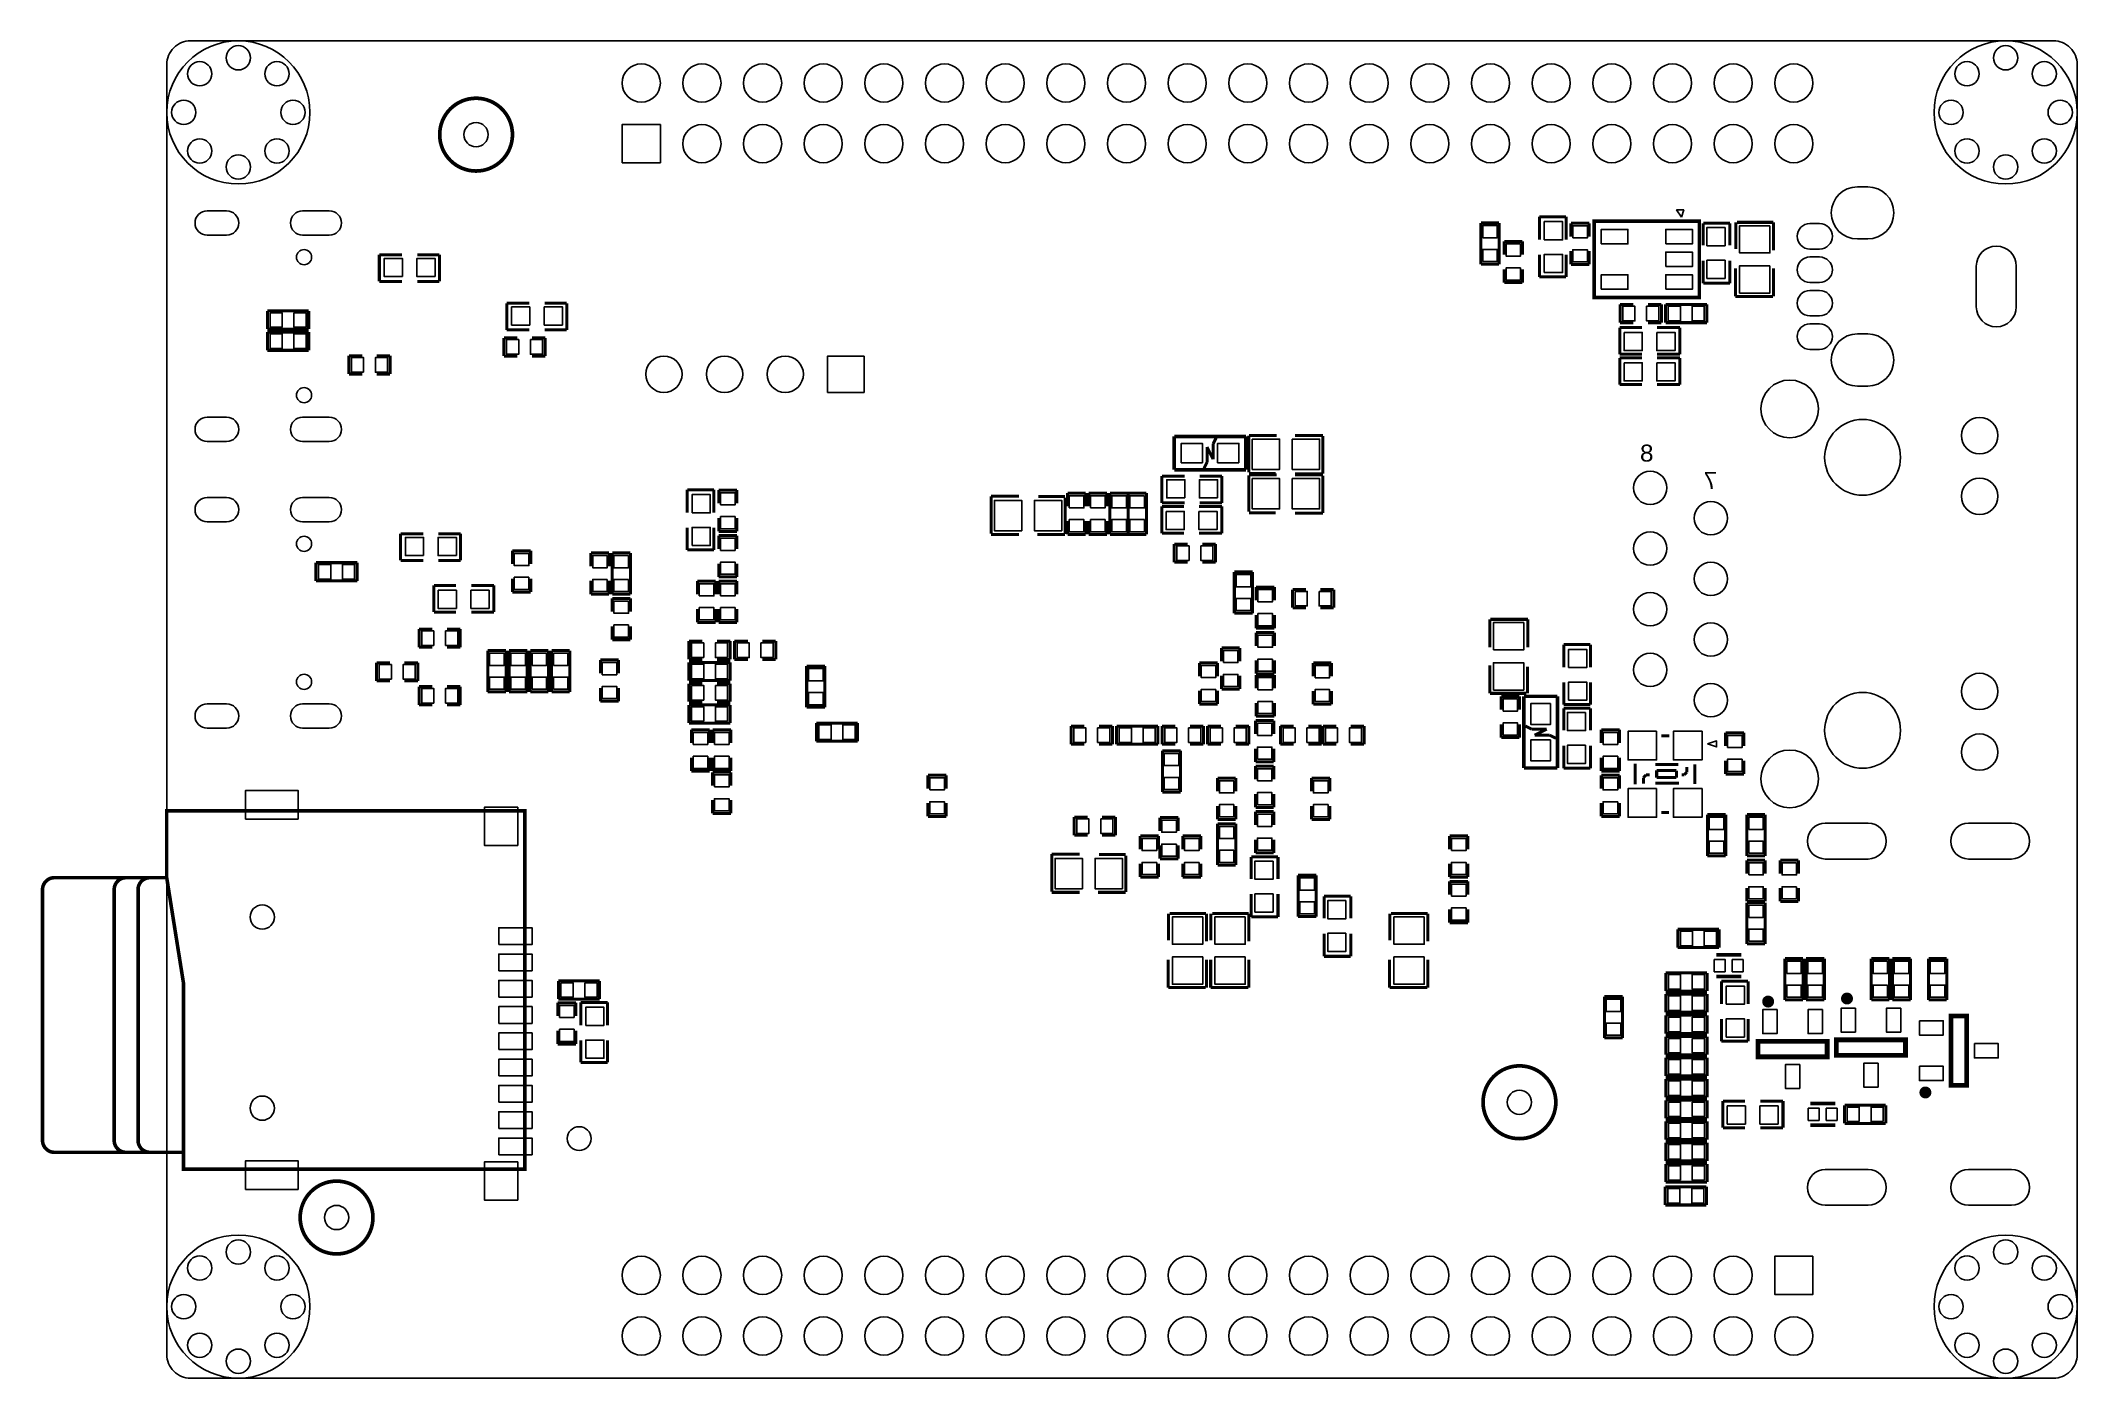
# Model space of a CAD drawing. Extents: x -5.3 to 80, y 0 to 56.
import ezdxf

# ---------------------------------------------------------------- set-up
doc = ezdxf.new("R2010")
doc.units = 0
for name, color, linetype in [('BG_OUTLINE', 211, 'CONTINUOUS'), ('PG_SILKSCREEN_BOTTOM', 30, 'CONTINUOUS'), ('PIN_BOTTOM', 30, 'CONTINUOUS')]:
    doc.layers.add(name, color=color, linetype=linetype)

msp = doc.modelspace()

# ---------------------------------------------------------------- texts
at = {"layer": 'PG_SILKSCREEN_BOTTOM', "text_generation_flag": 2, "width": 1.071429}
for s, p in [('8', (62.2554, 38.3794)), ('7', (64.9224, 37.2364))]:
    msp.add_text(s, height=0.7112, dxfattribs=at).set_placement(p)

# ---------------------------------------------------------------- linework, layer by layer
at = {"layer": 'BG_OUTLINE'}
msp.add_lwpolyline([(0, 1), (0, 55, -0.414214), (1, 56), (79, 56, -0.414214), (80, 55), (80, 1, -0.414214), (79, 0), (1, 0, -0.414214)], format="xyb", close=True, dxfattribs=at)
at = {"layer": 'PG_SILKSCREEN_BOTTOM'}
for points, const_width in [([(14.478, 52.0688, 1), (11.43, 52.0688, 1), (14.478, 52.0688)], 0.1549), ([(-4.6998, 20.9593, 0.414331), (-5.1999, 20.4592)], 0.1501), ([(-1.6998, 20.9593, 0.414331), (-2.1999, 20.4592)], 0.1501), ([(-0.6998, 20.9593, 0.414331), (-1.1999, 20.4592)], 0.1501), ([(67.181, 15.772, 1), (66.931, 15.772, 1), (67.181, 15.772)], 0.25), ([(70.483, 15.899, 1), (70.233, 15.899, 1), (70.483, 15.899)], 0.25), ([(58.166, 11.5558, 1), (55.118, 11.5558, 1), (58.166, 11.5558)], 0.1549), ([(73.766, 11.9653, 1), (73.516, 11.9653, 1), (73.766, 11.9653)], 0.25), ([(-5.1999, 9.9593, 0.414292), (-4.6998, 9.4592)], 0.1501), ([(-2.1999, 9.9593, 0.414292), (-1.6998, 9.4592)], 0.1501), ([(-1.1999, 9.9593, 0.414292), (-0.6998, 9.4592)], 0.1501), ([(8.636, 6.7298, 1), (5.588, 6.7298, 1), (8.636, 6.7298)], 0.1549)]:
    msp.add_lwpolyline(points, format="xyb", dxfattribs=dict(at, const_width=const_width))
for points, const_width in [([(58.5978, 48.6283), (57.4802, 48.6283)], 0.127), ([(57.4802, 48.6283), (57.4802, 47.6758)], 0.127), ([(58.5978, 47.6758), (58.5978, 48.6283)], 0.127), ([(55.0301, 46.6423), (55.0301, 48.3695)], 0.127), ([(55.0301, 48.3695), (55.7921, 48.3695)], 0.127), ([(55.7921, 48.3695), (55.7921, 46.6423)], 0.127), ([(58.801, 48.3616), (59.563, 48.3616)], 0.127), ([(58.801, 47.8028), (58.801, 48.3616)], 0.127), ([(59.563, 48.3616), (59.563, 47.8028)], 0.127), ([(64.176, 45.247), (64.176, 48.447), (59.776, 48.447), (59.776, 45.247), (64.176, 45.247)], 0.15), ([(64.3382, 47.4312), (64.3382, 48.3583)], 0.127), ([(64.3382, 48.3583), (65.4558, 48.3583)], 0.127), ([(65.4558, 48.3583), (65.4558, 47.4312)], 0.127), ([(65.6971, 47.2788), (65.6971, 48.3964)], 0.127), ([(65.7479, 48.3964), (67.2719, 48.3964)], 0.127), ([(67.2846, 48.3964), (67.2846, 47.228)], 0.127), ([(9.8552, 47.0408), (8.9027, 47.0408)], 0.127), ([(8.9027, 47.0408), (8.9027, 45.9232)], 0.127), ([(10.4902, 47.0408), (11.4173, 47.0408)], 0.127), ([(11.4173, 47.0408), (11.4173, 45.9232)], 0.127), ([(56.007, 47.5996), (56.769, 47.5996)], 0.127), ([(56.007, 47.0408), (56.007, 47.5996)], 0.127), ([(56.769, 47.5996), (56.769, 47.0408)], 0.127), ([(57.4802, 46.1137), (57.4802, 47.0408)], 0.127), ([(58.5978, 47.0408), (58.5978, 46.1137)], 0.127), ([(58.801, 46.6344), (58.801, 47.1932)], 0.127), ([(59.563, 47.1932), (59.563, 46.6344)], 0.127), ([(55.7921, 46.6423), (55.0301, 46.6423)], 0.127), ([(56.007, 45.8724), (56.007, 46.4312)], 0.127), ([(56.769, 46.4312), (56.769, 45.8724)], 0.127), ([(58.5978, 46.1137), (57.4802, 46.1137)], 0.127), ([(59.563, 46.6344), (58.801, 46.6344)], 0.127), ([(64.3382, 46.7962), (64.3382, 45.8437)], 0.127), ([(65.4558, 45.8437), (65.4558, 46.7962)], 0.127), ([(65.6844, 46.466), (65.6844, 45.2976)], 0.127), ([(67.2846, 45.2976), (67.2846, 46.466)], 0.127), ([(8.9027, 45.9232), (9.8552, 45.9232)], 0.127), ([(11.4173, 45.9232), (10.4902, 45.9232)], 0.127), ([(56.769, 45.8724), (56.007, 45.8724)], 0.127), ([(64.3382, 45.8437), (65.4558, 45.8437)], 0.127), ([(65.6844, 45.2976), (67.2592, 45.2976)], 0.127), ([(4.2164, 43.926), (4.2164, 44.688)], 0.127), ([(4.2164, 44.688), (5.9436, 44.688)], 0.127), ([(5.9436, 44.688), (5.9436, 43.926)], 0.127), ([(15.1892, 45.0088), (14.2367, 45.0088)], 0.127), ([(14.2367, 45.0088), (14.2367, 43.8912)], 0.127), ([(15.8242, 45.0088), (16.7513, 45.0088)], 0.127), ([(16.7513, 45.0088), (16.7513, 43.8912)], 0.127), ([(60.8584, 44.196), (60.8584, 44.958)], 0.127), ([(60.8584, 44.958), (61.4172, 44.958)], 0.127), ([(62.0268, 44.958), (62.5856, 44.958)], 0.127), ([(62.5856, 44.958), (62.5856, 44.196)], 0.127), ([(62.7634, 44.196), (62.7634, 44.958)], 0.127), ([(62.7634, 44.958), (64.4906, 44.958)], 0.127), ([(64.4906, 44.958), (64.4906, 44.196)], 0.127), ([(5.9436, 43.926), (4.2164, 43.926)], 0.127), ([(4.2164, 43.037), (4.2164, 43.799)], 0.127), ([(4.2164, 43.799), (5.9436, 43.799)], 0.127), ([(5.9436, 43.799), (5.9436, 43.037)], 0.127), ([(14.1224, 42.799), (14.1224, 43.561)], 0.127), ([(14.1224, 43.561), (14.6812, 43.561)], 0.127), ([(14.2367, 43.8912), (15.1892, 43.8912)], 0.127), ([(15.2908, 43.561), (15.8496, 43.561)], 0.127), ([(16.7513, 43.8912), (15.8242, 43.8912)], 0.127), ([(15.8496, 43.561), (15.8496, 42.799)], 0.127), ([(60.8457, 42.8752), (60.8457, 43.9928)], 0.127), ([(60.8457, 43.9928), (61.7728, 43.9928)], 0.127), ([(61.4172, 44.196), (60.8584, 44.196)], 0.127), ([(62.5856, 44.196), (62.0268, 44.196)], 0.127), ([(63.3603, 43.9928), (62.4078, 43.9928)], 0.127), ([(64.4906, 44.196), (62.7634, 44.196)], 0.127), ([(63.3603, 42.8752), (63.3603, 43.9928)], 0.127), ([(5.9436, 43.037), (4.2164, 43.037)], 0.127), ([(7.6296, 42.0472), (7.6296, 42.8092)], 0.127), ([(7.6296, 42.8092), (8.1884, 42.8092)], 0.127), ([(8.798, 42.8092), (9.3568, 42.8092)], 0.127), ([(9.3568, 42.8092), (9.3568, 42.0472)], 0.127), ([(14.6812, 42.799), (14.1224, 42.799)], 0.127), ([(15.8496, 42.799), (15.2908, 42.799)], 0.127), ([(61.7728, 42.8752), (60.8457, 42.8752)], 0.127), ([(60.8457, 41.6052), (60.8457, 42.7228)], 0.127), ([(60.8457, 42.7228), (61.7728, 42.7228)], 0.127), ([(62.4078, 42.8752), (63.3603, 42.8752)], 0.127), ([(63.3603, 42.7228), (62.4078, 42.7228)], 0.127), ([(63.3603, 41.6052), (63.3603, 42.7228)], 0.127), ([(8.1884, 42.0472), (7.6296, 42.0472)], 0.127), ([(9.3568, 42.0472), (8.798, 42.0472)], 0.127), ([(61.7728, 41.6052), (60.8457, 41.6052)], 0.127), ([(62.4078, 41.6052), (63.3603, 41.6052)], 0.127), ([(45.188, 39.435), (42.188, 39.435)], 0.15), ([(42.188, 39.435), (42.188, 38.035)], 0.15), ([(43.942, 39.37), (43.815, 39.116)], 0.127), ([(45.188, 38.035), (45.188, 39.435)], 0.15), ([(45.3136, 39.4716), (46.482, 39.4716)], 0.127), ([(45.3136, 37.9349), (45.3136, 39.4589)], 0.127), ([(48.4124, 39.4716), (47.244, 39.4716)], 0.127), ([(48.4124, 37.8714), (48.4124, 39.4462)], 0.127), ([(43.561, 38.354), (43.434, 38.1)], 0.127), ([(43.561, 38.989), (43.561, 38.354)], 0.127), ([(43.815, 38.481), (43.561, 38.989)], 0.127), ([(43.815, 39.116), (43.815, 38.481)], 0.127), ([(42.6212, 37.7698), (41.6687, 37.7698)], 0.127), ([(41.6687, 37.7698), (41.6687, 36.6522)], 0.127), ([(42.188, 38.035), (45.188, 38.035)], 0.15), ([(43.2562, 37.7698), (44.1833, 37.7698)], 0.127), ([(44.1833, 37.7698), (44.1833, 36.6522)], 0.127), ([(46.4312, 37.8841), (45.3136, 37.8841)], 0.127), ([(45.3136, 37.8206), (46.482, 37.8206)], 0.127), ([(45.3136, 36.2839), (45.3136, 37.8079)], 0.127), ([(47.244, 37.8714), (48.4124, 37.8714)], 0.127), ([(48.4124, 37.8206), (47.244, 37.8206)], 0.127), ([(48.4124, 36.2204), (48.4124, 37.7952)], 0.127), ([(22.9108, 37.1983), (21.7932, 37.1983)], 0.127), ([(21.7932, 37.1983), (21.7932, 36.2458)], 0.127), ([(22.9108, 36.2458), (22.9108, 37.1983)], 0.127), ([(23.114, 37.1856), (23.876, 37.1856)], 0.127), ([(23.114, 36.6268), (23.114, 37.1856)], 0.127), ([(23.876, 37.1856), (23.876, 36.6268)], 0.127), ([(34.5186, 36.9316), (34.5186, 35.3568)], 0.127), ([(35.687, 36.9316), (34.5186, 36.9316)], 0.127), ([(36.4998, 36.9189), (37.6174, 36.9189)], 0.127), ([(37.6174, 36.8681), (37.6174, 35.3441)], 0.127), ([(37.719, 37.0586), (38.481, 37.0586)], 0.127), ([(37.719, 36.4998), (37.719, 37.0586)], 0.127), ([(38.481, 37.0586), (38.481, 36.4998)], 0.127), ([(38.608, 37.0586), (39.37, 37.0586)], 0.127), ([(38.608, 36.4998), (38.608, 37.0586)], 0.127), ([(39.37, 37.0586), (39.37, 36.4998)], 0.127), ([(39.497, 37.0586), (40.259, 37.0586)], 0.127), ([(39.497, 35.3314), (39.497, 37.0586)], 0.127), ([(40.259, 37.0586), (41.021, 37.0586)], 0.127), ([(40.259, 35.3314), (40.259, 37.0586)], 0.127), ([(40.259, 37.0586), (40.259, 35.3314)], 0.127), ([(41.021, 37.0586), (41.021, 35.3314)], 0.127), ([(41.6687, 36.6522), (42.6212, 36.6522)], 0.127), ([(44.1833, 36.6522), (43.2562, 36.6522)], 0.127), ([(23.114, 35.4584), (23.114, 36.0172)], 0.127), ([(23.876, 36.0172), (23.876, 35.4584)], 0.127), ([(37.719, 35.3314), (37.719, 35.8902)], 0.127), ([(38.481, 35.8902), (38.481, 35.3314)], 0.127), ([(38.608, 35.3314), (38.608, 35.8902)], 0.127), ([(39.37, 35.8902), (39.37, 35.3314)], 0.127), ([(41.6687, 35.3822), (41.6687, 36.4998)], 0.127), ([(41.6687, 36.4998), (42.5958, 36.4998)], 0.127), ([(44.1833, 36.4998), (43.2308, 36.4998)], 0.127), ([(44.1833, 35.3822), (44.1833, 36.4998)], 0.127), ([(46.4312, 36.2331), (45.3136, 36.2331)], 0.127), ([(47.244, 36.2204), (48.4124, 36.2204)], 0.127), ([(10.7442, 35.3568), (9.7917, 35.3568)], 0.127), ([(9.7917, 35.3568), (9.7917, 34.2392)], 0.127), ([(11.3792, 35.3568), (12.3063, 35.3568)], 0.127), ([(12.3063, 35.3568), (12.3063, 34.2392)], 0.127), ([(21.7932, 34.6837), (21.7932, 35.6108)], 0.127), ([(22.9108, 35.6108), (22.9108, 34.6837)], 0.127), ([(23.876, 35.4584), (23.114, 35.4584)], 0.127), ([(23.114, 35.2806), (23.876, 35.2806)], 0.127), ([(23.114, 34.7218), (23.114, 35.2806)], 0.127), ([(23.876, 35.2806), (23.876, 34.7218)], 0.127), ([(34.5186, 35.3314), (35.687, 35.3314)], 0.127), ([(37.6174, 35.3314), (36.449, 35.3314)], 0.127), ([(38.481, 35.3314), (37.719, 35.3314)], 0.127), ([(39.37, 35.3314), (38.608, 35.3314)], 0.127), ([(40.259, 35.3314), (39.497, 35.3314)], 0.127), ([(41.021, 35.3314), (40.259, 35.3314)], 0.127), ([(42.5958, 35.3822), (41.6687, 35.3822)], 0.127), ([(42.1894, 34.163), (42.1894, 34.925)], 0.127), ([(42.1894, 34.925), (42.7482, 34.925)], 0.127), ([(43.2308, 35.3822), (44.1833, 35.3822)], 0.127), ([(43.3578, 34.925), (43.9166, 34.925)], 0.127), ([(43.9166, 34.925), (43.9166, 34.163)], 0.127), ([(6.2484, 33.385), (6.2484, 34.147)], 0.127), ([(6.2484, 34.147), (7.9756, 34.147)], 0.127), ([(7.9756, 34.147), (7.9756, 33.385)], 0.127), ([(9.7917, 34.2392), (10.7442, 34.2392)], 0.127), ([(12.3063, 34.2392), (11.3792, 34.2392)], 0.127), ([(14.478, 34.6456), (15.24, 34.6456)], 0.127), ([(14.478, 34.0868), (14.478, 34.6456)], 0.127), ([(15.24, 34.6456), (15.24, 34.0868)], 0.127), ([(17.764, 34.5556), (18.526, 34.5556)], 0.127), ([(17.764, 33.9968), (17.764, 34.5556)], 0.127), ([(18.526, 34.5556), (18.526, 33.9968)], 0.127), ([(18.653, 34.5556), (19.415, 34.5556)], 0.127), ([(18.653, 32.8284), (18.653, 34.5556)], 0.127), ([(19.415, 34.5556), (19.415, 32.8284)], 0.127), ([(22.9108, 34.6837), (21.7932, 34.6837)], 0.127), ([(23.114, 33.5534), (23.114, 34.1122)], 0.127), ([(23.876, 34.1122), (23.876, 33.5534)], 0.127), ([(42.7482, 34.163), (42.1894, 34.163)], 0.127), ([(43.9166, 34.163), (43.3578, 34.163)], 0.127), ([(7.9756, 33.385), (6.2484, 33.385)], 0.127), ([(11.1887, 32.0802), (11.1887, 33.1978)], 0.127), ([(11.1887, 33.1978), (12.1158, 33.1978)], 0.127), ([(13.7033, 33.1978), (12.7508, 33.1978)], 0.127), ([(13.7033, 32.0802), (13.7033, 33.1978)], 0.127), ([(14.478, 32.9184), (14.478, 33.4772)], 0.127), ([(15.24, 33.4772), (15.24, 32.9184)], 0.127), ([(17.764, 32.8284), (17.764, 33.3872)], 0.127), ([(18.526, 33.3872), (18.526, 32.8284)], 0.127), ([(22.225, 33.3756), (22.987, 33.3756)], 0.127), ([(22.225, 32.8168), (22.225, 33.3756)], 0.127), ([(22.987, 33.3756), (22.987, 32.8168)], 0.127), ([(23.876, 33.5534), (23.114, 33.5534)], 0.127), ([(23.114, 33.3756), (23.876, 33.3756)], 0.127), ([(23.114, 32.8168), (23.114, 33.3756)], 0.127), ([(23.876, 33.3756), (23.876, 32.8168)], 0.127), ([(44.704, 33.7566), (45.466, 33.7566)], 0.127), ([(44.704, 32.0294), (44.704, 33.7566)], 0.127), ([(45.466, 33.7566), (45.466, 32.0294)], 0.127), ([(15.24, 32.9184), (14.478, 32.9184)], 0.127), ([(18.526, 32.8284), (17.764, 32.8284)], 0.127), ([(19.415, 32.8284), (18.653, 32.8284)], 0.127), ([(18.653, 32.6506), (19.415, 32.6506)], 0.127), ([(18.653, 32.0918), (18.653, 32.6506)], 0.127), ([(19.415, 32.6506), (19.415, 32.0918)], 0.127), ([(45.617, 33.1276), (46.379, 33.1276)], 0.127), ([(45.617, 32.5688), (45.617, 33.1276)], 0.127), ([(46.379, 33.1276), (46.379, 32.5688)], 0.127), ([(47.1424, 32.258), (47.1424, 33.02)], 0.127), ([(47.1424, 33.02), (47.7012, 33.02)], 0.127), ([(48.3108, 33.02), (48.8696, 33.02)], 0.127), ([(48.8696, 33.02), (48.8696, 32.258)], 0.127), ([(12.1158, 32.0802), (11.1887, 32.0802)], 0.127), ([(12.7508, 32.0802), (13.7033, 32.0802)], 0.127), ([(22.225, 31.6484), (22.225, 32.2072)], 0.127), ([(22.987, 31.6484), (22.225, 31.6484)], 0.127), ([(22.987, 32.2072), (22.987, 31.6484)], 0.127), ([(23.114, 31.6484), (23.114, 32.2072)], 0.127), ([(23.876, 31.6484), (23.114, 31.6484)], 0.127), ([(23.876, 32.2072), (23.876, 31.6484)], 0.127), ([(45.466, 32.0294), (44.704, 32.0294)], 0.127), ([(45.617, 31.4004), (45.617, 31.9592)], 0.127), ([(46.379, 31.9592), (46.379, 31.4004)], 0.127), ([(47.7012, 32.258), (47.1424, 32.258)], 0.127), ([(48.8696, 32.258), (48.3108, 32.258)], 0.127), ([(55.3974, 31.7754), (55.3974, 30.607)], 0.127), ([(56.9976, 31.7754), (55.4228, 31.7754)], 0.127), ([(56.9976, 30.607), (56.9976, 31.7754)], 0.127), ([(10.5664, 30.607), (10.5664, 31.369)], 0.127), ([(10.5664, 31.369), (11.1252, 31.369)], 0.127), ([(11.7348, 31.369), (12.2936, 31.369)], 0.127), ([(12.2936, 31.369), (12.2936, 30.607)], 0.127), ([(18.653, 30.9234), (18.653, 31.4822)], 0.127), ([(19.415, 30.9234), (18.653, 30.9234)], 0.127), ([(19.415, 31.4822), (19.415, 30.9234)], 0.127), ([(21.8694, 30.099), (21.8694, 30.861)], 0.127), ([(21.8694, 30.861), (22.4282, 30.861)], 0.127), ([(23.0378, 30.861), (23.5966, 30.861)], 0.127), ([(23.5966, 30.861), (23.5966, 30.099)], 0.127), ([(23.7744, 30.099), (23.7744, 30.861)], 0.127), ([(23.7744, 30.861), (24.3332, 30.861)], 0.127), ([(24.9428, 30.861), (25.5016, 30.861)], 0.127), ([(25.5016, 30.861), (25.5016, 30.099)], 0.127), ([(46.379, 31.4004), (45.617, 31.4004)], 0.127), ([(45.617, 31.2226), (46.379, 31.2226)], 0.127), ([(45.617, 30.6638), (45.617, 31.2226)], 0.127), ([(46.379, 31.2226), (46.379, 30.6638)], 0.127), ([(59.6138, 30.7213), (58.4962, 30.7213)], 0.127), ([(58.4962, 30.7213), (58.4962, 29.7688)], 0.127), ([(59.6138, 29.7688), (59.6138, 30.7213)], 0.127), ([(8.7884, 29.194), (8.7884, 29.956)], 0.127), ([(8.7884, 29.956), (9.3472, 29.956)], 0.127), ([(9.9568, 29.956), (10.5156, 29.956)], 0.127), ([(10.5156, 29.956), (10.5156, 29.194)], 0.127), ([(11.1252, 30.607), (10.5664, 30.607)], 0.127), ([(12.2936, 30.607), (11.7348, 30.607)], 0.127), ([(13.446, 28.739), (13.446, 30.4662)], 0.127), ([(13.446, 30.4662), (14.208, 30.4662)], 0.127), ([(14.208, 30.4662), (14.208, 28.739)], 0.127), ([(14.335, 28.739), (14.335, 30.4662)], 0.127), ([(14.335, 30.4662), (15.097, 30.4662)], 0.127), ([(15.097, 30.4662), (15.097, 28.739)], 0.127), ([(15.224, 28.739), (15.224, 30.4662)], 0.127), ([(15.224, 30.4662), (15.986, 30.4662)], 0.127), ([(15.986, 30.4662), (15.986, 28.739)], 0.127), ([(16.113, 28.739), (16.113, 30.4662)], 0.127), ([(16.113, 30.4662), (16.875, 30.4662)], 0.127), ([(16.875, 30.4662), (16.875, 28.739)], 0.127), ([(18.161, 30.0736), (18.923, 30.0736)], 0.127), ([(18.161, 29.5148), (18.161, 30.0736)], 0.127), ([(18.923, 30.0736), (18.923, 29.5148)], 0.127), ([(22.4282, 30.099), (21.8694, 30.099)], 0.127), ([(21.8694, 29.21), (21.8694, 29.972)], 0.127), ([(21.8694, 29.972), (23.5966, 29.972)], 0.127), ([(23.5966, 30.099), (23.0378, 30.099)], 0.127), ([(23.5966, 29.972), (23.5966, 29.21)], 0.127), ([(24.3332, 30.099), (23.7744, 30.099)], 0.127), ([(25.5016, 30.099), (24.9428, 30.099)], 0.127), ([(26.797, 28.0924), (26.797, 29.8196)], 0.127), ([(26.797, 29.8196), (27.559, 29.8196)], 0.127), ([(27.559, 29.8196), (27.559, 28.0924)], 0.127), ([(43.242, 29.9526), (44.004, 29.9526)], 0.127), ([(43.242, 29.3938), (43.242, 29.9526)], 0.127), ([(44.004, 29.9526), (44.004, 29.3938)], 0.127), ([(44.169, 30.5816), (44.931, 30.5816)], 0.127), ([(44.169, 30.0228), (44.169, 30.5816)], 0.127), ([(44.931, 30.5816), (44.931, 30.0228)], 0.127), ([(45.617, 29.4954), (45.617, 30.0542)], 0.127), ([(46.379, 30.0542), (46.379, 29.4954)], 0.127), ([(48.006, 29.9466), (48.768, 29.9466)], 0.127), ([(48.006, 29.3878), (48.006, 29.9466)], 0.127), ([(48.768, 29.9466), (48.768, 29.3878)], 0.127), ([(55.3974, 28.6766), (55.3974, 29.845)], 0.127), ([(56.9849, 29.7942), (56.9849, 28.6766)], 0.127), ([(9.3472, 29.194), (8.7884, 29.194)], 0.127), ([(10.5156, 29.194), (9.9568, 29.194)], 0.127), ([(10.5664, 28.194), (10.5664, 28.956)], 0.127), ([(10.5664, 28.956), (11.1252, 28.956)], 0.127), ([(11.7348, 28.956), (12.2936, 28.956)], 0.127), ([(12.2936, 28.956), (12.2936, 28.194)], 0.127), ([(23.5966, 29.21), (21.8694, 29.21)], 0.127), ([(21.8694, 28.321), (21.8694, 29.083)], 0.127), ([(21.8694, 29.083), (22.4282, 29.083)], 0.127), ([(23.0378, 29.083), (23.5966, 29.083)], 0.127), ([(23.5966, 29.083), (23.5966, 28.321)], 0.127), ([(44.169, 28.8544), (44.169, 29.4132)], 0.127), ([(44.931, 29.4132), (44.931, 28.8544)], 0.127), ([(46.379, 29.4954), (45.617, 29.4954)], 0.127), ([(45.617, 29.4446), (46.379, 29.4446)], 0.127), ([(45.617, 28.8858), (45.617, 29.4446)], 0.127), ([(46.379, 29.4446), (46.379, 28.8858)], 0.127), ([(58.4962, 28.2067), (58.4962, 29.1338)], 0.127), ([(59.6138, 29.1338), (59.6138, 28.2067)], 0.127), ([(11.1252, 28.194), (10.5664, 28.194)], 0.127), ([(12.2936, 28.194), (11.7348, 28.194)], 0.127), ([(14.208, 28.739), (13.446, 28.739)], 0.127), ([(15.097, 28.739), (14.335, 28.739)], 0.127), ([(15.986, 28.739), (15.224, 28.739)], 0.127), ([(16.875, 28.739), (16.113, 28.739)], 0.127), ([(18.161, 28.3464), (18.161, 28.9052)], 0.127), ([(18.923, 28.3464), (18.161, 28.3464)], 0.127), ([(18.923, 28.9052), (18.923, 28.3464)], 0.127), ([(22.4282, 28.321), (21.8694, 28.321)], 0.127), ([(21.8694, 27.432), (21.8694, 28.194)], 0.127), ([(21.8694, 28.194), (23.5966, 28.194)], 0.127), ([(23.5966, 28.321), (23.0378, 28.321)], 0.127), ([(23.5966, 28.194), (23.5966, 27.432)], 0.127), ([(27.559, 28.0924), (26.797, 28.0924)], 0.127), ([(43.242, 28.2254), (43.242, 28.7842)], 0.127), ([(44.004, 28.2254), (43.242, 28.2254)], 0.127), ([(44.004, 28.7842), (44.004, 28.2254)], 0.127), ([(44.931, 28.8544), (44.169, 28.8544)], 0.127), ([(45.617, 27.7174), (45.617, 28.2762)], 0.127), ([(46.379, 28.2762), (46.379, 27.7174)], 0.127), ([(48.006, 28.2194), (48.006, 28.7782)], 0.127), ([(48.768, 28.2194), (48.006, 28.2194)], 0.127), ([(48.768, 28.7782), (48.768, 28.2194)], 0.127), ([(56.9341, 28.6766), (55.4101, 28.6766)], 0.127), ([(55.88, 28.5496), (56.642, 28.5496)], 0.127), ([(55.88, 27.9908), (55.88, 28.5496)], 0.127), ([(56.642, 28.5496), (56.642, 27.9908)], 0.127), ([(56.831, 28.551), (56.831, 25.551)], 0.15), ([(58.231, 28.551), (56.831, 28.551)], 0.15), ([(58.231, 25.551), (58.231, 28.551)], 0.15), ([(59.6138, 28.2067), (58.4962, 28.2067)], 0.127), ([(23.5966, 27.432), (21.8694, 27.432)], 0.127), ([(27.2034, 26.67), (27.2034, 27.432)], 0.127), ([(27.2034, 27.432), (28.9306, 27.432)], 0.127), ([(28.9306, 27.432), (28.9306, 26.67)], 0.127), ([(37.8714, 26.543), (37.8714, 27.305)], 0.127), ([(37.8714, 27.305), (38.4302, 27.305)], 0.127), ([(39.0398, 27.305), (39.5986, 27.305)], 0.127), ([(39.5986, 27.305), (39.5986, 26.543)], 0.127), ([(39.7764, 26.543), (39.7764, 27.305)], 0.127), ([(39.7764, 27.305), (41.5036, 27.305)], 0.127), ([(41.5036, 27.305), (41.5036, 26.543)], 0.127), ([(41.6814, 26.543), (41.6814, 27.305)], 0.127), ([(41.6814, 27.305), (42.2402, 27.305)], 0.127), ([(42.8498, 27.305), (43.4086, 27.305)], 0.127), ([(43.4086, 27.305), (43.4086, 26.543)], 0.127), ([(43.5864, 26.543), (43.5864, 27.305)], 0.127), ([(43.5864, 27.305), (44.1452, 27.305)], 0.127), ([(44.7548, 27.305), (45.3136, 27.305)], 0.127), ([(45.3136, 27.305), (45.3136, 26.543)], 0.127), ([(45.593, 27.5336), (46.355, 27.5336)], 0.127), ([(45.593, 26.9748), (45.593, 27.5336)], 0.127), ([(46.379, 27.7174), (45.617, 27.7174)], 0.127), ([(46.355, 27.5336), (46.355, 26.9748)], 0.127), ([(46.6344, 26.543), (46.6344, 27.305)], 0.127), ([(46.6344, 27.305), (47.1932, 27.305)], 0.127), ([(47.8028, 27.305), (48.3616, 27.305)], 0.127), ([(48.3616, 27.305), (48.3616, 26.543)], 0.127), ([(48.4124, 26.543), (48.4124, 27.305)], 0.127), ([(48.4124, 27.305), (48.9712, 27.305)], 0.127), ([(49.5808, 27.305), (50.1396, 27.305)], 0.127), ([(50.1396, 27.305), (50.1396, 26.543)], 0.127), ([(55.88, 26.8224), (55.88, 27.3812)], 0.127), ([(56.642, 27.3812), (56.642, 26.8224)], 0.127), ([(56.896, 27.305), (57.15, 27.178)], 0.127), ([(58.4962, 27.1272), (58.4962, 28.0543)], 0.127), ([(58.4962, 28.0543), (59.6138, 28.0543)], 0.127), ([(59.6138, 28.0543), (59.6138, 27.1272)], 0.127), ([(21.971, 27.1526), (22.733, 27.1526)], 0.127), ([(21.971, 26.5938), (21.971, 27.1526)], 0.127), ([(22.733, 27.1526), (22.733, 26.5938)], 0.127), ([(22.86, 27.1526), (23.622, 27.1526)], 0.127), ([(22.86, 26.5938), (22.86, 27.1526)], 0.127), ([(23.622, 27.1526), (23.622, 26.5938)], 0.127), ([(28.9306, 26.67), (27.2034, 26.67)], 0.127), ([(38.4302, 26.543), (37.8714, 26.543)], 0.127), ([(39.5986, 26.543), (39.0398, 26.543)], 0.127), ([(41.5036, 26.543), (39.7764, 26.543)], 0.127), ([(42.2402, 26.543), (41.6814, 26.543)], 0.127), ([(43.4086, 26.543), (42.8498, 26.543)], 0.127), ([(44.1452, 26.543), (43.5864, 26.543)], 0.127), ([(45.3136, 26.543), (44.7548, 26.543)], 0.127), ([(47.1932, 26.543), (46.6344, 26.543)], 0.127), ([(48.3616, 26.543), (47.8028, 26.543)], 0.127), ([(48.9712, 26.543), (48.4124, 26.543)], 0.127), ([(50.1396, 26.543), (49.5808, 26.543)], 0.127), ([(56.642, 26.8224), (55.88, 26.8224)], 0.127), ([(57.15, 27.178), (57.785, 27.178)], 0.127), ([(57.785, 27.178), (57.277, 26.924)], 0.127), ([(57.277, 26.924), (57.912, 26.924)], 0.127), ([(57.912, 26.924), (58.166, 26.797)], 0.127), ([(58.4962, 26.4922), (58.4962, 25.5397)], 0.127), ([(59.6138, 25.5397), (59.6138, 26.4922)], 0.127), ([(60.071, 27.1526), (60.833, 27.1526)], 0.127), ([(60.071, 26.5938), (60.071, 27.1526)], 0.127), ([(60.833, 27.1526), (60.833, 26.5938)], 0.127), ([(62.9181, 26.9), (62.5879, 26.9)], 0.127), ([(65.278, 27.0256), (66.04, 27.0256)], 0.127), ([(65.278, 26.4668), (65.278, 27.0256)], 0.127), ([(66.04, 27.0256), (66.04, 26.4668)], 0.127), ([(21.971, 25.4254), (21.971, 25.9842)], 0.127), ([(22.733, 25.9842), (22.733, 25.4254)], 0.127), ([(22.86, 25.4254), (22.86, 25.9842)], 0.127), ([(23.622, 25.9842), (23.622, 25.4254)], 0.127), ([(41.6926, 26.2696), (42.4546, 26.2696)], 0.127), ([(41.6926, 24.5424), (41.6926, 26.2696)], 0.127), ([(42.4546, 26.2696), (42.4546, 24.5424)], 0.127), ([(45.593, 25.8064), (45.593, 26.3652)], 0.127), ([(46.355, 25.8064), (45.593, 25.8064)], 0.127), ([(45.593, 25.6286), (46.355, 25.6286)], 0.127), ([(45.593, 25.0698), (45.593, 25.6286)], 0.127), ([(46.355, 26.3652), (46.355, 25.8064)], 0.127), ([(46.355, 25.6286), (46.355, 25.0698)], 0.127), ([(56.831, 25.551), (58.231, 25.551)], 0.15), ([(58.4962, 25.5397), (59.6138, 25.5397)], 0.127), ([(60.071, 25.4254), (60.071, 25.9842)], 0.127), ([(60.833, 25.9842), (60.833, 25.4254)], 0.127), ([(61.4881, 25.7298), (61.4881, 24.8698)], 0.127), ([(63.2981, 25.6999), (62.328, 25.6999)], 0.127), ([(63.6481, 25.5899), (63.6481, 25.3699)], 0.127), ([(63.9879, 25.71), (63.9879, 24.8799)], 0.127), ([(65.278, 25.2984), (65.278, 25.8572)], 0.127), ([(66.04, 25.8572), (66.04, 25.2984)], 0.127), ([(22.733, 25.4254), (21.971, 25.4254)], 0.127), ([(23.622, 25.4254), (22.86, 25.4254)], 0.127), ([(22.86, 25.3746), (23.622, 25.3746)], 0.127), ([(22.86, 24.8158), (22.86, 25.3746)], 0.127), ([(23.622, 25.3746), (23.622, 24.8158)], 0.127), ([(31.877, 25.2476), (32.639, 25.2476)], 0.127), ([(31.877, 24.6888), (31.877, 25.2476)], 0.127), ([(32.639, 25.2476), (32.639, 24.6888)], 0.127), ([(44.004, 25.1266), (44.766, 25.1266)], 0.127), ([(44.004, 24.5678), (44.004, 25.1266)], 0.127), ([(44.766, 25.1266), (44.766, 24.5678)], 0.127), ([(47.941, 25.1266), (48.703, 25.1266)], 0.127), ([(47.941, 24.5678), (47.941, 25.1266)], 0.127), ([(48.703, 25.1266), (48.703, 24.5678)], 0.127), ([(60.833, 25.4254), (60.071, 25.4254)], 0.127), ([(60.071, 25.2476), (60.833, 25.2476)], 0.127), ([(60.071, 24.6888), (60.071, 25.2476)], 0.127), ([(60.833, 25.2476), (60.833, 24.6888)], 0.127), ([(61.9481, 25.2599), (61.8381, 25.1499)], 0.127), ([(61.8381, 25.1499), (61.8381, 24.8899)], 0.127), ([(62.0979, 25.2599), (61.9481, 25.2599)], 0.127), ([(63.328, 24.9099), (62.338, 24.9099)], 0.127), ([(62.388, 25.1499), (62.388, 25.4499)], 0.127), ([(62.388, 25.4499), (63.2181, 25.44)], 0.127), ([(63.2181, 25.1499), (62.388, 25.1499)], 0.127), ([(63.2181, 25.44), (63.2181, 25.1499)], 0.127), ([(63.548, 25.2698), (63.438, 25.2698)], 0.127), ([(63.6481, 25.3699), (63.548, 25.2698)], 0.127), ([(66.04, 25.2984), (65.278, 25.2984)], 0.127), ([(22.86, 23.6474), (22.86, 24.2062)], 0.127), ([(23.622, 24.2062), (23.622, 23.6474)], 0.127), ([(31.877, 23.5204), (31.877, 24.0792)], 0.127), ([(32.639, 24.0792), (32.639, 23.5204)], 0.127), ([(42.4546, 24.5424), (41.6926, 24.5424)], 0.127), ([(44.004, 23.3994), (44.004, 23.9582)], 0.127), ([(44.766, 23.9582), (44.766, 23.3994)], 0.127), ([(45.593, 23.9014), (45.593, 24.4602)], 0.127), ([(46.355, 23.9014), (45.593, 23.9014)], 0.127), ([(46.355, 24.4602), (46.355, 23.9014)], 0.127), ([(47.941, 23.3994), (47.941, 23.9582)], 0.127), ([(48.703, 23.9582), (48.703, 23.3994)], 0.127), ([(60.071, 23.5204), (60.071, 24.0792)], 0.127), ([(60.833, 24.0792), (60.833, 23.5204)], 0.127), ([(0.7, 8.7592), (0.7, 16.5593), (0, 20.9593), (0, 23.7594), (15.0002, 23.7594), (15.0002, 8.7592), (0.7, 8.7592)], 0.1501), ([(23.622, 23.6474), (22.86, 23.6474)], 0.127), ([(32.639, 23.5204), (31.877, 23.5204)], 0.127), ([(37.9984, 22.733), (37.9984, 23.495)], 0.127), ([(37.9984, 23.495), (38.5572, 23.495)], 0.127), ([(39.1668, 23.495), (39.7256, 23.495)], 0.127), ([(39.7256, 23.495), (39.7256, 22.733)], 0.127), ([(41.591, 23.4756), (42.353, 23.4756)], 0.127), ([(41.591, 22.9168), (41.591, 23.4756)], 0.127), ([(42.353, 23.4756), (42.353, 22.9168)], 0.127), ([(44.766, 23.3994), (44.004, 23.3994)], 0.127), ([(44.004, 23.2156), (44.766, 23.2156)], 0.127), ([(44.004, 21.4884), (44.004, 23.2156)], 0.127), ([(44.766, 23.2156), (44.766, 21.4884)], 0.127), ([(45.593, 23.7236), (46.355, 23.7236)], 0.127), ([(45.593, 23.1648), (45.593, 23.7236)], 0.127), ([(46.355, 23.7236), (46.355, 23.1648)], 0.127), ([(48.703, 23.3994), (47.941, 23.3994)], 0.127), ([(60.833, 23.5204), (60.071, 23.5204)], 0.127), ([(62.9079, 23.69), (62.5879, 23.69)], 0.127), ([(64.516, 23.5966), (65.278, 23.5966)], 0.127), ([(64.516, 21.8694), (64.516, 23.5966)], 0.127), ([(65.278, 23.5966), (65.278, 21.8694)], 0.127), ([(66.167, 21.8694), (66.167, 23.5966)], 0.127), ([(66.167, 23.5966), (66.929, 23.5966)], 0.127), ([(66.929, 23.5966), (66.929, 21.8694)], 0.127), ([(38.5572, 22.733), (37.9984, 22.733)], 0.127), ([(39.7256, 22.733), (39.1668, 22.733)], 0.127), ([(40.767, 22.7076), (41.529, 22.7076)], 0.127), ([(40.767, 22.1488), (40.767, 22.7076)], 0.127), ([(41.529, 22.7076), (41.529, 22.1488)], 0.127), ([(41.591, 21.7484), (41.591, 22.3072)], 0.127), ([(42.353, 22.3072), (42.353, 21.7484)], 0.127), ([(42.545, 22.7076), (43.307, 22.7076)], 0.127), ([(42.545, 22.1488), (42.545, 22.7076)], 0.127), ([(43.307, 22.7076), (43.307, 22.1488)], 0.127), ([(45.593, 21.9964), (45.593, 22.5552)], 0.127), ([(46.355, 22.5552), (46.355, 21.9964)], 0.127), ([(53.721, 22.7076), (54.483, 22.7076)], 0.127), ([(53.721, 22.1488), (53.721, 22.7076)], 0.127), ([(54.483, 22.7076), (54.483, 22.1488)], 0.127), ([(37.0586, 21.9456), (37.0586, 20.3708)], 0.127), ([(38.227, 21.9456), (37.0586, 21.9456)], 0.127), ([(39.0398, 21.9329), (40.1574, 21.9329)], 0.127), ([(40.1574, 21.8821), (40.1574, 20.3581)], 0.127), ([(40.767, 20.9804), (40.767, 21.5392)], 0.127), ([(41.529, 21.5392), (41.529, 20.9804)], 0.127), ([(42.353, 21.7484), (41.591, 21.7484)], 0.127), ([(42.545, 20.9804), (42.545, 21.5392)], 0.127), ([(43.307, 21.5392), (43.307, 20.9804)], 0.127), ([(44.766, 21.4884), (44.004, 21.4884)], 0.127), ([(45.4152, 20.9042), (45.4152, 21.8313)], 0.127), ([(45.4152, 21.8313), (46.5328, 21.8313)], 0.127), ([(46.355, 21.9964), (45.593, 21.9964)], 0.127), ([(46.5328, 21.8313), (46.5328, 20.9042)], 0.127), ([(53.721, 20.9804), (53.721, 21.5392)], 0.127), ([(54.483, 21.5392), (54.483, 20.9804)], 0.127), ([(65.278, 21.8694), (64.516, 21.8694)], 0.127), ([(66.929, 21.8694), (66.167, 21.8694)], 0.127), ([(66.167, 21.6916), (66.929, 21.6916)], 0.127), ([(66.167, 21.1328), (66.167, 21.6916)], 0.127), ([(66.929, 21.6916), (66.929, 21.1328)], 0.127), ([(67.564, 21.6916), (68.326, 21.6916)], 0.127), ([(67.564, 21.1328), (67.564, 21.6916)], 0.127), ([(68.326, 21.6916), (68.326, 21.1328)], 0.127), ([(-5.1999, 20.4592), (-5.1999, 9.9593)], 0.1501), ([(-1.6998, 20.9593), (-4.6998, 20.9593)], 0.1501), ([(-2.1999, 20.4592), (-2.1999, 9.9593)], 0.1501), ([(-0.6, 20.9593), (-1.6998, 20.9593)], 0.1501), ([(-1.1999, 20.4592), (-1.1999, 9.9593)], 0.1501), ([(0, 20.9593), (-0.6998, 20.9593)], 0.1501), ([(41.529, 20.9804), (40.767, 20.9804)], 0.127), ([(43.307, 20.9804), (42.545, 20.9804)], 0.127), ([(47.371, 19.3294), (47.371, 21.0566)], 0.127), ([(47.371, 21.0566), (48.133, 21.0566)], 0.127), ([(48.133, 21.0566), (48.133, 19.3294)], 0.127), ([(54.483, 20.9804), (53.721, 20.9804)], 0.127), ([(53.721, 20.8026), (54.483, 20.8026)], 0.127), ([(53.721, 20.2438), (53.721, 20.8026)], 0.127), ([(54.483, 20.8026), (54.483, 20.2438)], 0.127), ([(66.167, 19.9644), (66.167, 20.5232)], 0.127), ([(66.929, 20.5232), (66.929, 19.9644)], 0.127), ([(67.564, 19.9644), (67.564, 20.5232)], 0.127), ([(68.326, 20.5232), (68.326, 19.9644)], 0.127), ([(37.0586, 20.3454), (38.227, 20.3454)], 0.127), ([(40.1574, 20.3454), (38.989, 20.3454)], 0.127), ([(45.4152, 20.2692), (45.4152, 19.3167)], 0.127), ([(46.5328, 19.3167), (46.5328, 20.2692)], 0.127), ([(48.4632, 19.2532), (48.4632, 20.1803)], 0.127), ([(48.4632, 20.1803), (49.5808, 20.1803)], 0.127), ([(49.5808, 20.1803), (49.5808, 19.2532)], 0.127), ([(53.721, 19.0754), (53.721, 19.6342)], 0.127), ([(54.483, 19.6342), (54.483, 19.0754)], 0.127), ([(66.929, 19.9644), (66.167, 19.9644)], 0.127), ([(66.167, 18.1864), (66.167, 19.9136)], 0.127), ([(66.167, 19.9136), (66.929, 19.9136)], 0.127), ([(66.929, 19.9136), (66.929, 18.1864)], 0.127), ([(68.326, 19.9644), (67.564, 19.9644)], 0.127), ([(41.9481, 18.3388), (41.9481, 19.4564)], 0.127), ([(41.9989, 19.4564), (43.5229, 19.4564)], 0.127), ([(43.5356, 19.4564), (43.5356, 18.288)], 0.127), ([(43.7261, 18.3388), (43.7261, 19.4564)], 0.127), ([(43.7769, 19.4564), (45.3009, 19.4564)], 0.127), ([(45.3136, 19.4564), (45.3136, 18.288)], 0.127), ([(45.4152, 19.3167), (46.5328, 19.3167)], 0.127), ([(48.133, 19.3294), (47.371, 19.3294)], 0.127), ([(51.2191, 18.3388), (51.2191, 19.4564)], 0.127), ([(51.2699, 19.4564), (52.7939, 19.4564)], 0.127), ([(52.8066, 19.4564), (52.8066, 18.288)], 0.127), ([(54.483, 19.0754), (53.721, 19.0754)], 0.127), ([(63.2714, 18.034), (63.2714, 18.796)], 0.127), ([(63.2714, 18.796), (64.9986, 18.796)], 0.127), ([(64.9986, 18.796), (64.9986, 18.034)], 0.127), ([(48.4632, 18.6182), (48.4632, 17.6657)], 0.127), ([(49.5808, 17.6657), (49.5808, 18.6182)], 0.127), ([(64.9986, 18.034), (63.2714, 18.034)], 0.127), ([(66.929, 18.1864), (66.167, 18.1864)], 0.127), ([(41.9354, 17.526), (41.9354, 16.3576)], 0.127), ([(43.5356, 16.3576), (43.5356, 17.526)], 0.127), ([(43.7134, 17.526), (43.7134, 16.3576)], 0.127), ([(45.3136, 16.3576), (45.3136, 17.526)], 0.127), ([(48.4632, 17.6657), (49.5808, 17.6657)], 0.127), ([(51.2064, 17.526), (51.2064, 16.3576)], 0.127), ([(52.8066, 16.3576), (52.8066, 17.526)], 0.127), ([(65.93, 17.7249), (64.88, 17.7249)], 0.1524), ([(67.758, 15.841), (67.758, 17.5682)], 0.127), ([(67.758, 17.5682), (68.52, 17.5682)], 0.127), ([(68.52, 17.5682), (68.52, 15.841)], 0.127), ([(68.647, 17.5682), (69.409, 17.5682)], 0.127), ([(68.647, 15.841), (68.647, 17.5682)], 0.127), ([(69.409, 17.5682), (69.409, 15.841)], 0.127), ([(71.372, 17.5682), (72.134, 17.5682)], 0.127), ([(71.372, 15.841), (71.372, 17.5682)], 0.127), ([(72.134, 17.5682), (72.134, 15.841)], 0.127), ([(72.261, 15.841), (72.261, 17.5682)], 0.127), ([(72.261, 17.5682), (73.023, 17.5682)], 0.127), ([(73.023, 17.5682), (73.023, 15.841)], 0.127), ([(73.771, 15.841), (73.771, 17.5682)], 0.127), ([(73.771, 17.5682), (74.533, 17.5682)], 0.127), ([(74.533, 17.5682), (74.533, 15.841)], 0.127), ([(16.4004, 15.875), (16.4004, 16.637)], 0.127), ([(16.4004, 16.637), (18.1276, 16.637)], 0.127), ([(18.1276, 16.637), (18.1276, 15.875)], 0.127), ([(41.9354, 16.3576), (43.5102, 16.3576)], 0.127), ([(43.7134, 16.3576), (45.2882, 16.3576)], 0.127), ([(51.2064, 16.3576), (52.7812, 16.3576)], 0.127), ([(62.7694, 16.2126), (62.7694, 16.9746)], 0.127), ([(62.7694, 16.9746), (64.4966, 16.9746)], 0.127), ([(64.4966, 16.2126), (62.7694, 16.2126)], 0.127), ([(64.4966, 16.9746), (64.4966, 16.2126)], 0.127), ([(65.93, 16.8191), (64.88, 16.8191)], 0.1524), ([(66.2178, 16.6243), (65.1002, 16.6243)], 0.127), ([(65.1002, 16.6243), (65.1002, 15.6718)], 0.127), ([(66.2178, 15.6718), (66.2178, 16.6243)], 0.127), ([(16.375, 15.7226), (17.137, 15.7226)], 0.127), ([(16.375, 15.1638), (16.375, 15.7226)], 0.127), ([(18.1276, 15.875), (16.4004, 15.875)], 0.127), ([(17.137, 15.7226), (17.137, 15.1638)], 0.127), ([(18.4578, 15.7353), (17.3402, 15.7353)], 0.127), ([(17.3402, 15.7353), (17.3402, 14.7828)], 0.127), ([(18.4578, 14.7828), (18.4578, 15.7353)], 0.127), ([(60.198, 15.9766), (60.96, 15.9766)], 0.127), ([(60.198, 14.2494), (60.198, 15.9766)], 0.127), ([(60.96, 15.9766), (60.96, 14.2494)], 0.127), ([(62.7694, 15.3236), (62.7694, 16.0856)], 0.127), ([(62.7694, 16.0856), (64.4966, 16.0856)], 0.127), ([(64.4966, 15.3236), (62.7694, 15.3236)], 0.127), ([(64.4966, 16.0856), (64.4966, 15.3236)], 0.127), ([(68.52, 15.841), (67.758, 15.841)], 0.127), ([(69.409, 15.841), (68.647, 15.841)], 0.127), ([(72.134, 15.841), (71.372, 15.841)], 0.127), ([(73.023, 15.841), (72.261, 15.841)], 0.127), ([(74.533, 15.841), (73.771, 15.841)], 0.127), ([(16.375, 13.9954), (16.375, 14.5542)], 0.127), ([(17.137, 14.5542), (17.137, 13.9954)], 0.127), ([(62.7694, 14.4346), (62.7694, 15.1966)], 0.127), ([(62.7694, 15.1966), (64.4966, 15.1966)], 0.127), ([(64.4966, 14.4346), (62.7694, 14.4346)], 0.127), ([(64.4966, 15.1966), (64.4966, 14.4346)], 0.127), ([(65.1002, 14.1097), (65.1002, 15.0368)], 0.127), ([(66.2178, 15.0368), (66.2178, 14.1097)], 0.127), ([(74.716, 15.1653), (74.716, 12.2653), (75.366, 12.2653), (75.366, 15.1653), (74.716, 15.1653)], 0.2), ([(17.137, 13.9954), (16.375, 13.9954)], 0.127), ([(17.3402, 13.2207), (17.3402, 14.1478)], 0.127), ([(18.4578, 14.1478), (18.4578, 13.2207)], 0.127), ([(60.96, 14.2494), (60.198, 14.2494)], 0.127), ([(62.7694, 13.5456), (62.7694, 14.3076)], 0.127), ([(62.7694, 14.3076), (64.4966, 14.3076)], 0.127), ([(64.4966, 14.3076), (64.4966, 13.5456)], 0.127), ([(66.2178, 14.1097), (65.1002, 14.1097)], 0.127), ([(69.528, 14.1086), (66.628, 14.1086), (66.628, 13.4586), (69.528, 13.4586), (69.528, 14.1086)], 0.2), ([(72.808, 14.1673), (69.908, 14.1673), (69.908, 13.5173), (72.808, 13.5173), (72.808, 14.1673)], 0.2), ([(18.4578, 13.2207), (17.3402, 13.2207)], 0.127), ([(64.4966, 13.5456), (62.7694, 13.5456)], 0.127), ([(62.7694, 12.6566), (62.7694, 13.4186)], 0.127), ([(62.7694, 13.4186), (64.4966, 13.4186)], 0.127), ([(64.4966, 13.4186), (64.4966, 12.6566)], 0.127), ([(64.4966, 12.6566), (62.7694, 12.6566)], 0.127), ([(62.7694, 11.7676), (62.7694, 12.5296)], 0.127), ([(62.7694, 12.5296), (64.4966, 12.5296)], 0.127), ([(64.4966, 12.5296), (64.4966, 11.7676)], 0.127), ([(64.4966, 11.7676), (62.7694, 11.7676)], 0.127), ([(62.7694, 10.8786), (62.7694, 11.6406)], 0.127), ([(62.7694, 11.6406), (64.4966, 11.6406)], 0.127), ([(64.4966, 11.6406), (64.4966, 10.8786)], 0.127), ([(65.1637, 10.4902), (65.1637, 11.6078)], 0.127), ([(65.1637, 11.6078), (66.0908, 11.6078)], 0.127), ([(67.6783, 11.6078), (66.7258, 11.6078)], 0.127), ([(67.6783, 10.4902), (67.6783, 11.6078)], 0.127), ([(69.867, 11.5019), (68.817, 11.5019)], 0.1524), ([(70.2564, 10.668), (70.2564, 11.43)], 0.127), ([(70.2564, 11.43), (71.9836, 11.43)], 0.127), ([(71.9836, 11.43), (71.9836, 10.668)], 0.127), ([(64.4966, 10.8786), (62.7694, 10.8786)], 0.127), ([(62.7694, 9.9896), (62.7694, 10.7516)], 0.127), ([(62.7694, 10.7516), (64.4966, 10.7516)], 0.127), ([(64.4966, 10.7516), (64.4966, 9.9896)], 0.127), ([(66.0908, 10.4902), (65.1637, 10.4902)], 0.127), ([(66.7258, 10.4902), (67.6783, 10.4902)], 0.127), ([(69.867, 10.5961), (68.817, 10.5961)], 0.1524), ([(71.9836, 10.668), (70.2564, 10.668)], 0.127), ([(-4.6998, 9.4592), (-1.6998, 9.4592)], 0.1501), ([(-1.6998, 9.4592), (-0.6998, 9.4592)], 0.1501), ([(-0.6998, 9.4592), (0.7, 9.4592)], 0.1501), ([(64.4966, 9.9896), (62.7694, 9.9896)], 0.127), ([(62.7694, 9.1006), (62.7694, 9.8626)], 0.127), ([(62.7694, 9.8626), (64.4966, 9.8626)], 0.127), ([(64.4966, 9.8626), (64.4966, 9.1006)], 0.127), ([(64.4966, 9.1006), (62.7694, 9.1006)], 0.127), ([(62.7694, 8.2116), (62.7694, 8.9736)], 0.127), ([(62.7694, 8.9736), (64.4966, 8.9736)], 0.127), ([(64.4966, 8.9736), (64.4966, 8.2116)], 0.127), ([(62.7474, 7.2543), (62.7474, 8.0163)], 0.127), ([(62.7474, 8.0163), (64.4746, 8.0163)], 0.127), ([(64.4966, 8.2116), (62.7694, 8.2116)], 0.127), ([(64.4746, 8.0163), (64.4746, 7.2543)], 0.127), ([(64.4746, 7.2543), (62.7474, 7.2543)], 0.127)]:
    msp.add_lwpolyline(points, dxfattribs=dict(at, const_width=const_width))
for points in [[(63.423, 48.618), (63.223, 48.918), (63.523, 48.918)], [(64.516, 26.5599), (64.897, 26.6869), (64.897, 26.4329)]]:
    msp.add_lwpolyline(points, close=True, dxfattribs=at)
at = {"layer": 'PIN_BOTTOM'}
for points in [[(19.07, 50.89), (19.07, 52.4899), (20.6699, 52.4899), (20.6699, 50.89)], [(55.1063, 47.752), (55.7159, 47.752), (55.7159, 48.26), (55.1063, 48.26)], [(57.6834, 47.6631), (58.4454, 47.6631), (58.4454, 48.4251), (57.6834, 48.4251)], [(58.8772, 47.7441), (59.4868, 47.7441), (59.4868, 48.2521), (58.8772, 48.2521)], [(60.0672, 47.4922), (61.1848, 47.4922), (61.1848, 48.1018), (60.0672, 48.1018)], [(62.7672, 47.4922), (63.8848, 47.4922), (63.8848, 48.1018), (62.7672, 48.1018)], [(65.2526, 48.1805), (64.4906, 48.1805), (64.4906, 47.4185), (65.2526, 47.4185)], [(67.1322, 48.2567), (65.8622, 48.2567), (65.8622, 47.1137), (67.1322, 47.1137)], [(55.1063, 46.7518), (55.7159, 46.7518), (55.7159, 47.2598), (55.1063, 47.2598)], [(56.6928, 47.4901), (56.0832, 47.4901), (56.0832, 46.9821), (56.6928, 46.9821)], [(57.6834, 46.2915), (58.4454, 46.2915), (58.4454, 47.0535), (57.6834, 47.0535)], [(58.8772, 46.7439), (59.4868, 46.7439), (59.4868, 47.2519), (58.8772, 47.2519)], [(62.7672, 46.5422), (63.8848, 46.5422), (63.8848, 47.1518), (62.7672, 47.1518)], [(9.8679, 46.1264), (9.8679, 46.8884), (9.1059, 46.8884), (9.1059, 46.1264)], [(11.2395, 46.1264), (11.2395, 46.8884), (10.4775, 46.8884), (10.4775, 46.1264)], [(56.6928, 46.4899), (56.0832, 46.4899), (56.0832, 45.9819), (56.6928, 45.9819)], [(60.0672, 45.5922), (61.1848, 45.5922), (61.1848, 46.2018), (60.0672, 46.2018)], [(62.7672, 45.5922), (63.8848, 45.5922), (63.8848, 46.2018), (62.7672, 46.2018)], [(65.2526, 46.8089), (64.4906, 46.8089), (64.4906, 46.0469), (65.2526, 46.0469)], [(67.1322, 46.5803), (65.8622, 46.5803), (65.8622, 45.4373), (67.1322, 45.4373)], [(4.3259, 44.6118), (4.3259, 44.0022), (4.8339, 44.0022), (4.8339, 44.6118)], [(5.3261, 44.6118), (5.3261, 44.0022), (5.8341, 44.0022), (5.8341, 44.6118)], [(15.2019, 44.0944), (15.2019, 44.8564), (14.4399, 44.8564), (14.4399, 44.0944)], [(16.5735, 44.0944), (16.5735, 44.8564), (15.8115, 44.8564), (15.8115, 44.0944)], [(60.9679, 44.8818), (60.9679, 44.2722), (61.4759, 44.2722), (61.4759, 44.8818)], [(61.9681, 44.8818), (61.9681, 44.2722), (62.4761, 44.2722), (62.4761, 44.8818)], [(62.8729, 44.8818), (62.8729, 44.2722), (63.3809, 44.2722), (63.3809, 44.8818)], [(63.8731, 44.8818), (63.8731, 44.2722), (64.3811, 44.2722), (64.3811, 44.8818)], [(4.3259, 43.7228), (4.3259, 43.1132), (4.8339, 43.1132), (4.8339, 43.7228)], [(5.3261, 43.7228), (5.3261, 43.1132), (5.8341, 43.1132), (5.8341, 43.7228)], [(61.0235, 43.7896), (61.0235, 43.0276), (61.7855, 43.0276), (61.7855, 43.7896)], [(62.3951, 43.7896), (62.3951, 43.0276), (63.1571, 43.0276), (63.1571, 43.7896)], [(8.2471, 42.1234), (8.2471, 42.733), (7.7391, 42.733), (7.7391, 42.1234)], [(9.2473, 42.1234), (9.2473, 42.733), (8.7393, 42.733), (8.7393, 42.1234)], [(14.2319, 43.4848), (14.2319, 42.8752), (14.7399, 42.8752), (14.7399, 43.4848)], [(15.2321, 43.4848), (15.2321, 42.8752), (15.7401, 42.8752), (15.7401, 43.4848)], [(29.2, 42.799), (29.2, 41.275), (27.676, 41.275), (27.676, 42.799)], [(61.0235, 42.5196), (61.0235, 41.7576), (61.7855, 41.7576), (61.7855, 42.5196)], [(62.3951, 42.5196), (62.3951, 41.7576), (63.1571, 41.7576), (63.1571, 42.5196)], [(45.4533, 39.3192), (45.4533, 38.0492), (46.5963, 38.0492), (46.5963, 39.3192)], [(47.1297, 39.3192), (47.1297, 38.0492), (48.2727, 38.0492), (48.2727, 39.3192)], [(43.3705, 38.3286), (43.3705, 39.1414), (42.4815, 39.1414), (42.4815, 38.3286)], [(44.8945, 38.3286), (44.8945, 39.1414), (44.0055, 39.1414), (44.0055, 38.3286)], [(42.6339, 36.8554), (42.6339, 37.6174), (41.8719, 37.6174), (41.8719, 36.8554)], [(44.0055, 36.8554), (44.0055, 37.6174), (43.2435, 37.6174), (43.2435, 36.8554)], [(45.4533, 37.6682), (45.4533, 36.3982), (46.5963, 36.3982), (46.5963, 37.6682)], [(47.1297, 37.6682), (47.1297, 36.3982), (48.2727, 36.3982), (48.2727, 37.6682)], [(21.9964, 36.2331), (22.7584, 36.2331), (22.7584, 36.9951), (21.9964, 36.9951)], [(23.1902, 36.5681), (23.7998, 36.5681), (23.7998, 37.0761), (23.1902, 37.0761)], [(35.8013, 35.4838), (35.8013, 36.7538), (34.6583, 36.7538), (34.6583, 35.4838)], [(37.4777, 35.4838), (37.4777, 36.7538), (36.3347, 36.7538), (36.3347, 35.4838)], [(37.7952, 36.4411), (38.4048, 36.4411), (38.4048, 36.9491), (37.7952, 36.9491)], [(38.6842, 36.4411), (39.2938, 36.4411), (39.2938, 36.9491), (38.6842, 36.9491)], [(40.1828, 36.9491), (39.5732, 36.9491), (39.5732, 36.4411), (40.1828, 36.4411)], [(40.9448, 36.9491), (40.3352, 36.9491), (40.3352, 36.4411), (40.9448, 36.4411)], [(23.1902, 35.5679), (23.7998, 35.5679), (23.7998, 36.0759), (23.1902, 36.0759)], [(37.7952, 35.4409), (38.4048, 35.4409), (38.4048, 35.9489), (37.7952, 35.9489)], [(38.6842, 35.4409), (39.2938, 35.4409), (39.2938, 35.9489), (38.6842, 35.9489)], [(40.1828, 35.9489), (39.5732, 35.9489), (39.5732, 35.4409), (40.1828, 35.4409)], [(40.9448, 35.9489), (40.3352, 35.9489), (40.3352, 35.4409), (40.9448, 35.4409)], [(41.8465, 36.2966), (41.8465, 35.5346), (42.6085, 35.5346), (42.6085, 36.2966)], [(43.2181, 36.2966), (43.2181, 35.5346), (43.9801, 35.5346), (43.9801, 36.2966)], [(10.7569, 34.4424), (10.7569, 35.2044), (9.9949, 35.2044), (9.9949, 34.4424)], [(12.1285, 34.4424), (12.1285, 35.2044), (11.3665, 35.2044), (11.3665, 34.4424)], [(21.9964, 34.8615), (22.7584, 34.8615), (22.7584, 35.6235), (21.9964, 35.6235)], [(23.1902, 34.6631), (23.7998, 34.6631), (23.7998, 35.1711), (23.1902, 35.1711)], [(15.1638, 34.5361), (14.5542, 34.5361), (14.5542, 34.0281), (15.1638, 34.0281)], [(18.4498, 34.4461), (17.8402, 34.4461), (17.8402, 33.9381), (18.4498, 33.9381)], [(19.3388, 34.4461), (18.7292, 34.4461), (18.7292, 33.9381), (19.3388, 33.9381)], [(23.1902, 33.6629), (23.7998, 33.6629), (23.7998, 34.1709), (23.1902, 34.1709)], [(42.2989, 34.8488), (42.2989, 34.2392), (42.8069, 34.2392), (42.8069, 34.8488)], [(43.2991, 34.8488), (43.2991, 34.2392), (43.8071, 34.2392), (43.8071, 34.8488)], [(6.8659, 33.4612), (6.8659, 34.0708), (6.3579, 34.0708), (6.3579, 33.4612)], [(7.8661, 33.4612), (7.8661, 34.0708), (7.3581, 34.0708), (7.3581, 33.4612)], [(15.1638, 33.5359), (14.5542, 33.5359), (14.5542, 33.0279), (15.1638, 33.0279)], [(18.4498, 33.4459), (17.8402, 33.4459), (17.8402, 32.9379), (18.4498, 32.9379)], [(19.3388, 33.4459), (18.7292, 33.4459), (18.7292, 32.9379), (19.3388, 32.9379)], [(22.3012, 32.7581), (22.9108, 32.7581), (22.9108, 33.2661), (22.3012, 33.2661)], [(23.1902, 32.7581), (23.7998, 32.7581), (23.7998, 33.2661), (23.1902, 33.2661)], [(45.3898, 33.6471), (44.7802, 33.6471), (44.7802, 33.1391), (45.3898, 33.1391)], [(11.3665, 32.9946), (11.3665, 32.2326), (12.1285, 32.2326), (12.1285, 32.9946)], [(12.7381, 32.9946), (12.7381, 32.2326), (13.5001, 32.2326), (13.5001, 32.9946)], [(19.3388, 32.5411), (18.7292, 32.5411), (18.7292, 32.0331), (19.3388, 32.0331)], [(45.3898, 32.6469), (44.7802, 32.6469), (44.7802, 32.1389), (45.3898, 32.1389)], [(45.6932, 32.5101), (46.3028, 32.5101), (46.3028, 33.0181), (45.6932, 33.0181)], [(47.2519, 32.9438), (47.2519, 32.3342), (47.7599, 32.3342), (47.7599, 32.9438)], [(48.2521, 32.9438), (48.2521, 32.3342), (48.7601, 32.3342), (48.7601, 32.9438)], [(22.3012, 31.7579), (22.9108, 31.7579), (22.9108, 32.2659), (22.3012, 32.2659)], [(23.1902, 31.7579), (23.7998, 31.7579), (23.7998, 32.2659), (23.1902, 32.2659)], [(45.6932, 31.5099), (46.3028, 31.5099), (46.3028, 32.0179), (45.6932, 32.0179)], [(55.5498, 30.4927), (56.8198, 30.4927), (56.8198, 31.6357), (55.5498, 31.6357)], [(11.1839, 30.6832), (11.1839, 31.2928), (10.6759, 31.2928), (10.6759, 30.6832)], [(12.1841, 30.6832), (12.1841, 31.2928), (11.6761, 31.2928), (11.6761, 30.6832)], [(19.3388, 31.5409), (18.7292, 31.5409), (18.7292, 31.0329), (19.3388, 31.0329)], [(22.4869, 30.1752), (22.4869, 30.7848), (21.9789, 30.7848), (21.9789, 30.1752)], [(23.4871, 30.1752), (23.4871, 30.7848), (22.9791, 30.7848), (22.9791, 30.1752)], [(23.8839, 30.7848), (23.8839, 30.1752), (24.3919, 30.1752), (24.3919, 30.7848)], [(24.8841, 30.7848), (24.8841, 30.1752), (25.3921, 30.1752), (25.3921, 30.7848)], [(46.3028, 31.1131), (45.6932, 31.1131), (45.6932, 30.6051), (46.3028, 30.6051)], [(9.4059, 29.2702), (9.4059, 29.8798), (8.8979, 29.8798), (8.8979, 29.2702)], [(10.4061, 29.2702), (10.4061, 29.8798), (9.8981, 29.8798), (9.8981, 29.2702)], [(13.5222, 29.8487), (14.1318, 29.8487), (14.1318, 30.3567), (13.5222, 30.3567)], [(14.4112, 29.8487), (15.0208, 29.8487), (15.0208, 30.3567), (14.4112, 30.3567)], [(15.3002, 29.8487), (15.9098, 29.8487), (15.9098, 30.3567), (15.3002, 30.3567)], [(16.1892, 29.8487), (16.7988, 29.8487), (16.7988, 30.3567), (16.1892, 30.3567)], [(18.2372, 29.4561), (18.8468, 29.4561), (18.8468, 29.9641), (18.2372, 29.9641)], [(21.9789, 29.8958), (21.9789, 29.2862), (22.4869, 29.2862), (22.4869, 29.8958)], [(22.9791, 29.8958), (22.9791, 29.2862), (23.4871, 29.2862), (23.4871, 29.8958)], [(44.2452, 29.9641), (44.8548, 29.9641), (44.8548, 30.4721), (44.2452, 30.4721)], [(46.3028, 30.1129), (45.6932, 30.1129), (45.6932, 29.6049), (46.3028, 29.6049)], [(55.5498, 28.8163), (56.8198, 28.8163), (56.8198, 29.9593), (55.5498, 29.9593)], [(58.6994, 29.7561), (59.4614, 29.7561), (59.4614, 30.5181), (58.6994, 30.5181)], [(13.5222, 28.8485), (14.1318, 28.8485), (14.1318, 29.3565), (13.5222, 29.3565)], [(14.4112, 28.8485), (15.0208, 28.8485), (15.0208, 29.3565), (14.4112, 29.3565)], [(15.3002, 28.8485), (15.9098, 28.8485), (15.9098, 29.3565), (15.3002, 29.3565)], [(16.1892, 28.8485), (16.7988, 28.8485), (16.7988, 29.3565), (16.1892, 29.3565)], [(21.9789, 29.0068), (21.9789, 28.3972), (22.4869, 28.3972), (22.4869, 29.0068)], [(22.9791, 29.0068), (22.9791, 28.3972), (23.4871, 28.3972), (23.4871, 29.0068)], [(26.8732, 29.2021), (27.4828, 29.2021), (27.4828, 29.7101), (26.8732, 29.7101)], [(43.9278, 29.8431), (43.3182, 29.8431), (43.3182, 29.3351), (43.9278, 29.3351)], [(44.2452, 28.9639), (44.8548, 28.9639), (44.8548, 29.4719), (44.2452, 29.4719)], [(45.6932, 28.8271), (46.3028, 28.8271), (46.3028, 29.3351), (45.6932, 29.3351)], [(48.0822, 29.3291), (48.6918, 29.3291), (48.6918, 29.8371), (48.0822, 29.8371)], [(58.6994, 28.3845), (59.4614, 28.3845), (59.4614, 29.1465), (58.6994, 29.1465)], [(11.1839, 28.2702), (11.1839, 28.8798), (10.6759, 28.8798), (10.6759, 28.2702)], [(12.1841, 28.2702), (12.1841, 28.8798), (11.6761, 28.8798), (11.6761, 28.2702)], [(18.2372, 28.4559), (18.8468, 28.4559), (18.8468, 28.9639), (18.2372, 28.9639)], [(26.8732, 28.2019), (27.4828, 28.2019), (27.4828, 28.7099), (26.8732, 28.7099)], [(43.9278, 28.8429), (43.3182, 28.8429), (43.3182, 28.3349), (43.9278, 28.3349)], [(45.6932, 27.8269), (46.3028, 27.8269), (46.3028, 28.3349), (45.6932, 28.3349)], [(48.0822, 28.3289), (48.6918, 28.3289), (48.6918, 28.8369), (48.0822, 28.8369)], [(55.9562, 27.9321), (56.5658, 27.9321), (56.5658, 28.4401), (55.9562, 28.4401)], [(57.9374, 28.2575), (57.1246, 28.2575), (57.1246, 27.3685), (57.9374, 27.3685)], [(22.4869, 27.5082), (22.4869, 28.1178), (21.9789, 28.1178), (21.9789, 27.5082)], [(23.4871, 27.5082), (23.4871, 28.1178), (22.9791, 28.1178), (22.9791, 27.5082)], [(27.8209, 26.7462), (27.8209, 27.3558), (27.3129, 27.3558), (27.3129, 26.7462)], [(28.8211, 26.7462), (28.8211, 27.3558), (28.3131, 27.3558), (28.3131, 26.7462)], [(45.6692, 26.9161), (46.2788, 26.9161), (46.2788, 27.4241), (45.6692, 27.4241)], [(55.9562, 26.9319), (56.5658, 26.9319), (56.5658, 27.4399), (55.9562, 27.4399)], [(59.4106, 27.8765), (58.6486, 27.8765), (58.6486, 27.1145), (59.4106, 27.1145)], [(22.0472, 26.5351), (22.6568, 26.5351), (22.6568, 27.0431), (22.0472, 27.0431)], [(22.9362, 26.5351), (23.5458, 26.5351), (23.5458, 27.0431), (22.9362, 27.0431)], [(38.4889, 26.6192), (38.4889, 27.2288), (37.9809, 27.2288), (37.9809, 26.6192)], [(39.4891, 26.6192), (39.4891, 27.2288), (38.9811, 27.2288), (38.9811, 26.6192)], [(39.8859, 27.2288), (39.8859, 26.6192), (40.3939, 26.6192), (40.3939, 27.2288)], [(40.8861, 27.2288), (40.8861, 26.6192), (41.3941, 26.6192), (41.3941, 27.2288)], [(41.7909, 27.2288), (41.7909, 26.6192), (42.2989, 26.6192), (42.2989, 27.2288)], [(42.7911, 27.2288), (42.7911, 26.6192), (43.2991, 26.6192), (43.2991, 27.2288)], [(44.2039, 26.6192), (44.2039, 27.2288), (43.6959, 27.2288), (43.6959, 26.6192)], [(45.2041, 26.6192), (45.2041, 27.2288), (44.6961, 27.2288), (44.6961, 26.6192)], [(46.7439, 27.2288), (46.7439, 26.6192), (47.2519, 26.6192), (47.2519, 27.2288)], [(47.7441, 27.2288), (47.7441, 26.6192), (48.2521, 26.6192), (48.2521, 27.2288)], [(49.0299, 26.6192), (49.0299, 27.2288), (48.5219, 27.2288), (48.5219, 26.6192)], [(50.0301, 26.6192), (50.0301, 27.2288), (49.5221, 27.2288), (49.5221, 26.6192)], [(57.9374, 26.7335), (57.1246, 26.7335), (57.1246, 25.8445), (57.9374, 25.8445)], [(59.4106, 26.5049), (58.6486, 26.5049), (58.6486, 25.7429), (59.4106, 25.7429)], [(60.7568, 27.0431), (60.1472, 27.0431), (60.1472, 26.5351), (60.7568, 26.5351)], [(62.38795, 27.08975), (61.18805, 27.08975), (61.18805, 25.88985), (62.38795, 25.88985)], [(64.28795, 27.08975), (63.08805, 27.08975), (63.08805, 25.88985), (64.28795, 25.88985)], [(65.3542, 26.4081), (65.9638, 26.4081), (65.9638, 26.9161), (65.3542, 26.9161)], [(22.0472, 25.5349), (22.6568, 25.5349), (22.6568, 26.0429), (22.0472, 26.0429)], [(22.9362, 25.5349), (23.5458, 25.5349), (23.5458, 26.0429), (22.9362, 26.0429)], [(42.3784, 26.1601), (41.7688, 26.1601), (41.7688, 25.6521), (42.3784, 25.6521)], [(45.6692, 25.9159), (46.2788, 25.9159), (46.2788, 26.4239), (45.6692, 26.4239)], [(60.7568, 26.0429), (60.1472, 26.0429), (60.1472, 25.5349), (60.7568, 25.5349)], [(65.3542, 25.4079), (65.9638, 25.4079), (65.9638, 25.9159), (65.3542, 25.9159)], [(22.9362, 24.7571), (23.5458, 24.7571), (23.5458, 25.2651), (22.9362, 25.2651)], [(31.9532, 24.6301), (32.5628, 24.6301), (32.5628, 25.1381), (31.9532, 25.1381)], [(42.3784, 25.1599), (41.7688, 25.1599), (41.7688, 24.6519), (42.3784, 24.6519)], [(44.6898, 25.0171), (44.0802, 25.0171), (44.0802, 24.5091), (44.6898, 24.5091)], [(45.6692, 25.0111), (46.2788, 25.0111), (46.2788, 25.5191), (45.6692, 25.5191)], [(48.6268, 25.0171), (48.0172, 25.0171), (48.0172, 24.5091), (48.6268, 24.5091)], [(60.7568, 25.1381), (60.1472, 25.1381), (60.1472, 24.6301), (60.7568, 24.6301)], [(3.30005, 23.40935), (5.49995, 23.40935), (5.49995, 24.60925), (3.30005, 24.60925)], [(14.7002, 22.3094), (14.7002, 23.9093), (13.3002, 23.9093), (13.3002, 22.3094)], [(22.9362, 23.7569), (23.5458, 23.7569), (23.5458, 24.2649), (22.9362, 24.2649)], [(31.9532, 23.6299), (32.5628, 23.6299), (32.5628, 24.1379), (31.9532, 24.1379)], [(44.6898, 24.0169), (44.0802, 24.0169), (44.0802, 23.5089), (44.6898, 23.5089)], [(45.6692, 24.0109), (46.2788, 24.0109), (46.2788, 24.5189), (45.6692, 24.5189)], [(48.6268, 24.0169), (48.0172, 24.0169), (48.0172, 23.5089), (48.6268, 23.5089)], [(60.7568, 24.1379), (60.1472, 24.1379), (60.1472, 23.6299), (60.7568, 23.6299)], [(62.38795, 24.68995), (61.18805, 24.68995), (61.18805, 23.49005), (62.38795, 23.49005)], [(64.28795, 24.68995), (63.08805, 24.68995), (63.08805, 23.49005), (64.28795, 23.49005)], [(38.1079, 23.4188), (38.1079, 22.8092), (38.6159, 22.8092), (38.6159, 23.4188)], [(39.1081, 23.4188), (39.1081, 22.8092), (39.6161, 22.8092), (39.6161, 23.4188)], [(42.2768, 23.3661), (41.6672, 23.3661), (41.6672, 22.8581), (42.2768, 22.8581)], [(44.6898, 23.1061), (44.0802, 23.1061), (44.0802, 22.5981), (44.6898, 22.5981)], [(45.6692, 23.1061), (46.2788, 23.1061), (46.2788, 23.6141), (45.6692, 23.6141)], [(65.2018, 23.4871), (64.5922, 23.4871), (64.5922, 22.9791), (65.2018, 22.9791)], [(66.2432, 22.9791), (66.8528, 22.9791), (66.8528, 23.4871), (66.2432, 23.4871)], [(41.4528, 22.5981), (40.8432, 22.5981), (40.8432, 22.0901), (41.4528, 22.0901)], [(42.2768, 22.3659), (41.6672, 22.3659), (41.6672, 21.8579), (42.2768, 21.8579)], [(43.2308, 22.5981), (42.6212, 22.5981), (42.6212, 22.0901), (43.2308, 22.0901)], [(45.6692, 22.1059), (46.2788, 22.1059), (46.2788, 22.6139), (45.6692, 22.6139)], [(53.7972, 22.0901), (54.4068, 22.0901), (54.4068, 22.5981), (53.7972, 22.5981)], [(65.2018, 22.4869), (64.5922, 22.4869), (64.5922, 21.9789), (65.2018, 21.9789)], [(66.2432, 21.9789), (66.8528, 21.9789), (66.8528, 22.4869), (66.2432, 22.4869)], [(38.3413, 20.4978), (38.3413, 21.7678), (37.1983, 21.7678), (37.1983, 20.4978)], [(40.0177, 20.4978), (40.0177, 21.7678), (38.8747, 21.7678), (38.8747, 20.4978)], [(41.4528, 21.5979), (40.8432, 21.5979), (40.8432, 21.0899), (41.4528, 21.0899)], [(43.2308, 21.5979), (42.6212, 21.5979), (42.6212, 21.0899), (43.2308, 21.0899)], [(44.6898, 22.1059), (44.0802, 22.1059), (44.0802, 21.5979), (44.6898, 21.5979)], [(46.3296, 21.6535), (45.5676, 21.6535), (45.5676, 20.8915), (46.3296, 20.8915)], [(53.7972, 21.0899), (54.4068, 21.0899), (54.4068, 21.5979), (53.7972, 21.5979)], [(66.2432, 21.0741), (66.8528, 21.0741), (66.8528, 21.5821), (66.2432, 21.5821)], [(68.2498, 21.5821), (67.6402, 21.5821), (67.6402, 21.0741), (68.2498, 21.0741)], [(47.4472, 20.4391), (48.0568, 20.4391), (48.0568, 20.9471), (47.4472, 20.9471)], [(53.7972, 20.1851), (54.4068, 20.1851), (54.4068, 20.6931), (53.7972, 20.6931)], [(66.2432, 20.0739), (66.8528, 20.0739), (66.8528, 20.5819), (66.2432, 20.5819)], [(68.2498, 20.5819), (67.6402, 20.5819), (67.6402, 20.0739), (68.2498, 20.0739)], [(46.3296, 20.2819), (45.5676, 20.2819), (45.5676, 19.5199), (46.3296, 19.5199)], [(47.4472, 19.4389), (48.0568, 19.4389), (48.0568, 19.9469), (47.4472, 19.9469)], [(49.3776, 20.0025), (48.6156, 20.0025), (48.6156, 19.2405), (49.3776, 19.2405)], [(53.7972, 19.1849), (54.4068, 19.1849), (54.4068, 19.6929), (53.7972, 19.6929)], [(66.2432, 19.2961), (66.8528, 19.2961), (66.8528, 19.8041), (66.2432, 19.8041)], [(13.9002, 18.1592), (15.3002, 18.1592), (15.3002, 18.8592), (13.9002, 18.8592)], [(43.3832, 19.3167), (42.1132, 19.3167), (42.1132, 18.1737), (43.3832, 18.1737)], [(45.1612, 19.3167), (43.8912, 19.3167), (43.8912, 18.1737), (45.1612, 18.1737)], [(52.6542, 19.3167), (51.3842, 19.3167), (51.3842, 18.1737), (52.6542, 18.1737)], [(66.2432, 18.2959), (66.8528, 18.2959), (66.8528, 18.8039), (66.2432, 18.8039)], [(49.3776, 18.6309), (48.6156, 18.6309), (48.6156, 17.8689), (49.3776, 17.8689)], [(63.8889, 18.1102), (63.8889, 18.7198), (63.3809, 18.7198), (63.3809, 18.1102)], [(64.8891, 18.1102), (64.8891, 18.7198), (64.3811, 18.7198), (64.3811, 18.1102)], [(13.9002, 17.0594), (15.3002, 17.0594), (15.3002, 17.7594), (13.9002, 17.7594)], [(43.3832, 17.6403), (42.1132, 17.6403), (42.1132, 16.4973), (43.3832, 16.4973)], [(45.1612, 17.6403), (43.8912, 17.6403), (43.8912, 16.4973), (45.1612, 16.4973)], [(52.6542, 17.6403), (51.3842, 17.6403), (51.3842, 16.4973), (52.6542, 16.4973)], [(65.2587, 17.018), (65.2587, 17.526), (64.8015, 17.526), (64.8015, 17.018)], [(66.0085, 17.018), (66.0085, 17.526), (65.5513, 17.526), (65.5513, 17.018)], [(67.8342, 16.9507), (68.4438, 16.9507), (68.4438, 17.4587), (67.8342, 17.4587)], [(69.3328, 17.4587), (68.7232, 17.4587), (68.7232, 16.9507), (69.3328, 16.9507)], [(72.0578, 17.4587), (71.4482, 17.4587), (71.4482, 16.9507), (72.0578, 16.9507)], [(72.3372, 16.9507), (72.9468, 16.9507), (72.9468, 17.4587), (72.3372, 17.4587)], [(73.8472, 16.9507), (74.4568, 16.9507), (74.4568, 17.4587), (73.8472, 17.4587)], [(13.9002, 15.9593), (15.3002, 15.9593), (15.3002, 16.6593), (13.9002, 16.6593)], [(16.5099, 16.5608), (16.5099, 15.9512), (17.0179, 15.9512), (17.0179, 16.5608)], [(17.5101, 16.5608), (17.5101, 15.9512), (18.0181, 15.9512), (18.0181, 16.5608)], [(62.8789, 16.8984), (62.8789, 16.2888), (63.3869, 16.2888), (63.3869, 16.8984)], [(63.8791, 16.8984), (63.8791, 16.2888), (64.3871, 16.2888), (64.3871, 16.8984)], [(65.3034, 15.6591), (66.0654, 15.6591), (66.0654, 16.4211), (65.3034, 16.4211)], [(67.8342, 15.9505), (68.4438, 15.9505), (68.4438, 16.4585), (67.8342, 16.4585)], [(69.3328, 16.4585), (68.7232, 16.4585), (68.7232, 15.9505), (69.3328, 15.9505)], [(72.0578, 16.4585), (71.4482, 16.4585), (71.4482, 15.9505), (72.0578, 15.9505)], [(72.3372, 15.9505), (72.9468, 15.9505), (72.9468, 16.4585), (72.3372, 16.4585)], [(73.8472, 15.9505), (74.4568, 15.9505), (74.4568, 16.4585), (73.8472, 16.4585)], [(13.9002, 14.8593), (15.3002, 14.8593), (15.3002, 15.5593), (13.9002, 15.5593)], [(16.4512, 15.1051), (17.0608, 15.1051), (17.0608, 15.6131), (16.4512, 15.6131)], [(17.5434, 14.7701), (18.3054, 14.7701), (18.3054, 15.5321), (17.5434, 15.5321)], [(60.8838, 15.8671), (60.2742, 15.8671), (60.2742, 15.3591), (60.8838, 15.3591)], [(62.8789, 16.0094), (62.8789, 15.3998), (63.3869, 15.3998), (63.3869, 16.0094)], [(63.8791, 16.0094), (63.8791, 15.3998), (64.3871, 15.3998), (64.3871, 16.0094)], [(67.42795, 15.4336), (66.82805, 15.4336), (66.82805, 14.4336), (67.42795, 14.4336)], [(69.32795, 15.4336), (68.72805, 15.4336), (68.72805, 14.4336), (69.32795, 14.4336)], [(70.70795, 15.4923), (70.10805, 15.4923), (70.10805, 14.4923), (70.70795, 14.4923)], [(72.60795, 15.4923), (72.00805, 15.4923), (72.00805, 14.4923), (72.60795, 14.4923)], [(16.4512, 14.1049), (17.0608, 14.1049), (17.0608, 14.6129), (16.4512, 14.6129)], [(60.8838, 14.8669), (60.2742, 14.8669), (60.2742, 14.3589), (60.8838, 14.3589)], [(62.8789, 15.1204), (62.8789, 14.5108), (63.3869, 14.5108), (63.3869, 15.1204)], [(63.8791, 15.1204), (63.8791, 14.5108), (64.3871, 14.5108), (64.3871, 15.1204)], [(65.3034, 14.2875), (66.0654, 14.2875), (66.0654, 15.0495), (65.3034, 15.0495)], [(73.391, 14.96525), (73.391, 14.36535), (74.391, 14.36535), (74.391, 14.96525)], [(13.9002, 13.7592), (15.3002, 13.7592), (15.3002, 14.4592), (13.9002, 14.4592)], [(17.5434, 13.3985), (18.3054, 13.3985), (18.3054, 14.1605), (17.5434, 14.1605)], [(62.8789, 14.2314), (62.8789, 13.6218), (63.3869, 13.6218), (63.3869, 14.2314)], [(63.8791, 14.2314), (63.8791, 13.6218), (64.3871, 13.6218), (64.3871, 14.2314)], [(75.691, 14.01525), (75.691, 13.41535), (76.691, 13.41535), (76.691, 14.01525)], [(13.9002, 12.6594), (15.3002, 12.6594), (15.3002, 13.3594), (13.9002, 13.3594)], [(62.8789, 13.3424), (62.8789, 12.7328), (63.3869, 12.7328), (63.3869, 13.3424)], [(63.8791, 13.3424), (63.8791, 12.7328), (64.3871, 12.7328), (64.3871, 13.3424)], [(68.37795, 13.1336), (67.77805, 13.1336), (67.77805, 12.1336), (68.37795, 12.1336)], [(71.65795, 13.1923), (71.05805, 13.1923), (71.05805, 12.1923), (71.65795, 12.1923)], [(73.391, 13.06525), (73.391, 12.46535), (74.391, 12.46535), (74.391, 13.06525)], [(13.9002, 11.5593), (15.3002, 11.5593), (15.3002, 12.2593), (13.9002, 12.2593)], [(62.8789, 12.4534), (62.8789, 11.8438), (63.3869, 11.8438), (63.3869, 12.4534)], [(63.8791, 12.4534), (63.8791, 11.8438), (64.3871, 11.8438), (64.3871, 12.4534)], [(13.9002, 10.4592), (15.3002, 10.4592), (15.3002, 11.1592), (13.9002, 11.1592)], [(62.8789, 11.5644), (62.8789, 10.9548), (63.3869, 10.9548), (63.3869, 11.5644)], [(63.8791, 11.5644), (63.8791, 10.9548), (64.3871, 10.9548), (64.3871, 11.5644)], [(65.3415, 11.4046), (65.3415, 10.6426), (66.1035, 10.6426), (66.1035, 11.4046)], [(66.7131, 11.4046), (66.7131, 10.6426), (67.4751, 10.6426), (67.4751, 11.4046)], [(69.1957, 10.795), (69.1957, 11.303), (68.7385, 11.303), (68.7385, 10.795)], [(69.9455, 10.795), (69.9455, 11.303), (69.4883, 11.303), (69.4883, 10.795)], [(70.8739, 10.7442), (70.8739, 11.3538), (70.3659, 11.3538), (70.3659, 10.7442)], [(71.8741, 10.7442), (71.8741, 11.3538), (71.3661, 11.3538), (71.3661, 10.7442)], [(62.8789, 10.6754), (62.8789, 10.0658), (63.3869, 10.0658), (63.3869, 10.6754)], [(63.8791, 10.6754), (63.8791, 10.0658), (64.3871, 10.0658), (64.3871, 10.6754)], [(13.9002, 9.3594), (15.3002, 9.3594), (15.3002, 10.0594), (13.9002, 10.0594)], [(63.3869, 9.1768), (63.3869, 9.7864), (62.8789, 9.7864), (62.8789, 9.1768)], [(64.3871, 9.1768), (64.3871, 9.7864), (63.8791, 9.7864), (63.8791, 9.1768)], [(3.30005, 7.90935), (5.49995, 7.90935), (5.49995, 9.10925), (3.30005, 9.10925)], [(14.7002, 7.4593), (14.7002, 9.0592), (13.3002, 9.0592), (13.3002, 7.4593)], [(63.3869, 8.2878), (63.3869, 8.8974), (62.8789, 8.8974), (62.8789, 8.2878)], [(64.3871, 8.2878), (64.3871, 8.8974), (63.8791, 8.8974), (63.8791, 8.2878)], [(63.3649, 7.3305), (63.3649, 7.9401), (62.8569, 7.9401), (62.8569, 7.3305)], [(64.3651, 7.3305), (64.3651, 7.9401), (63.8571, 7.9401), (63.8571, 7.3305)], [(68.92995, 5.10995), (68.92995, 3.51005), (67.33005, 3.51005), (67.33005, 5.10995)]]:
    msp.add_lwpolyline(points, close=True, dxfattribs=at)
for points in [[(70.7941, 49.8842), (71.2259, 49.8842, -1), (71.2259, 47.6998), (70.7941, 47.6998, -1)], [(2.5064, 47.8609), (1.6936, 47.8609, -1), (1.6936, 48.8769), (2.5064, 48.8769, -1)], [(6.8088, 47.8609), (5.6912, 47.8609, -1), (5.6912, 48.8769), (6.8088, 48.8769, -1)], [(68.8068, 48.3455), (69.2132, 48.3455, -1), (69.2132, 47.2787), (68.8068, 47.2787, -1)], [(68.8068, 46.9454), (69.2132, 46.9454, -1), (69.2132, 45.8786), (68.8068, 45.8786, -1)], [(75.7717, 44.8611), (75.7717, 46.5629, -1), (77.4481, 46.5629), (77.4481, 44.8611, -1)], [(68.8068, 45.5454), (69.2132, 45.5454, -1), (69.2132, 44.4786), (68.8068, 44.4786, -1)], [(68.8068, 44.1453), (69.2132, 44.1453, -1), (69.2132, 43.0785), (68.8068, 43.0785, -1)], [(70.7941, 43.7242), (71.2259, 43.7242, -1), (71.2259, 41.5398), (70.7941, 41.5398, -1)], [(2.5064, 39.2209), (1.6936, 39.2209, -1), (1.6936, 40.2369), (2.5064, 40.2369, -1)], [(6.8088, 39.2209), (5.6912, 39.2209, -1), (5.6912, 40.2369), (6.8088, 40.2369, -1)], [(2.5064, 35.8609), (1.6936, 35.8609, -1), (1.6936, 36.8769), (2.5064, 36.8769, -1)], [(6.8088, 35.8609), (5.6912, 35.8609, -1), (5.6912, 36.8769), (6.8088, 36.8769, -1)], [(2.5064, 27.2209), (1.6936, 27.2209, -1), (1.6936, 28.2369), (2.5064, 28.2369, -1)], [(6.8088, 27.2209), (5.6912, 27.2209, -1), (5.6912, 28.2369), (6.8088, 28.2369, -1)], [(69.45005, 23.24055), (71.24995, 23.24055, -1), (71.24995, 21.74045), (69.45005, 21.74045, -1)], [(75.45005, 23.24055), (77.24995, 23.24055, -1), (77.24995, 21.74045), (75.45005, 21.74045, -1)], [(69.45005, 8.74075), (71.24995, 8.74075, -1), (71.24995, 7.24065), (69.45005, 7.24065, -1)], [(75.45005, 8.74075), (77.24995, 8.74075, -1), (77.24995, 7.24065), (75.45005, 7.24065, -1)]]:
    msp.add_lwpolyline(points, format="xyb", close=True, dxfattribs=at)
for centre, radius in [((3, 53), 2.9972), ((3, 55.286), 0.508), ((77, 53), 2.9972), ((77, 55.286), 0.508), ((1.3835, 54.6165), 0.508), ((4.6165, 54.6165), 0.508), ((19.87, 54.23), 0.79995), ((22.41, 54.23), 0.79995), ((24.95, 54.23), 0.79995), ((27.49, 54.23), 0.79995), ((30.03, 54.23), 0.79995), ((32.57, 54.23), 0.79995), ((35.11, 54.23), 0.79995), ((37.65, 54.23), 0.79995), ((40.19, 54.23), 0.79995), ((42.73, 54.23), 0.79995), ((45.27, 54.23), 0.79995), ((47.81, 54.23), 0.79995), ((50.35, 54.23), 0.79995), ((52.89, 54.23), 0.79995), ((55.43, 54.23), 0.79995), ((57.97, 54.23), 0.79995), ((60.51, 54.23), 0.79995), ((63.05, 54.23), 0.79995), ((65.59, 54.23), 0.79995), ((68.13, 54.23), 0.79995), ((75.3835, 54.6165), 0.508), ((78.6165, 54.6165), 0.508), ((0.714, 53), 0.508), ((5.286, 53), 0.508), ((74.714, 53), 0.508), ((79.286, 53), 0.508), ((12.954, 52.0688), 0.508), ((22.41, 51.69), 0.79995), ((24.95, 51.69), 0.79995), ((27.49, 51.69), 0.79995), ((30.03, 51.69), 0.79995), ((32.57, 51.69), 0.79995), ((35.11, 51.69), 0.79995), ((37.65, 51.69), 0.79995), ((40.19, 51.69), 0.79995), ((42.73, 51.69), 0.79995), ((45.27, 51.69), 0.79995), ((47.81, 51.69), 0.79995), ((50.35, 51.69), 0.79995), ((52.89, 51.69), 0.79995), ((55.43, 51.69), 0.79995), ((57.97, 51.69), 0.79995), ((60.51, 51.69), 0.79995), ((63.05, 51.69), 0.79995), ((65.59, 51.69), 0.79995), ((68.13, 51.69), 0.79995), ((1.3835, 51.3835), 0.508), ((3, 50.714), 0.508), ((4.6165, 51.3835), 0.508), ((75.3835, 51.3835), 0.508), ((77, 50.714), 0.508), ((78.6165, 51.3835), 0.508), ((5.75, 46.9389), 0.3175), ((20.818, 42.037), 0.762), ((23.358, 42.037), 0.762), ((25.898, 42.037), 0.762), ((67.96, 40.5858), 1.2065), ((5.75, 41.1589), 0.3175), ((71.01, 38.5558), 1.5875), ((75.9099, 39.4659), 0.762), ((62.12, 37.2807), 0.6985), ((75.9099, 36.9259), 0.762), ((64.66, 36.0107), 0.6985), ((5.75, 34.9389), 0.3175), ((62.12, 34.7407), 0.6985), ((64.66, 33.4707), 0.6985), ((62.12, 32.2007), 0.6985), ((64.66, 30.9307), 0.6985), ((62.12, 29.6607), 0.6985), ((5.75, 29.1589), 0.3175), ((64.66, 28.3907), 0.6985), ((75.9099, 28.7557), 0.762), ((71.01, 27.1258), 1.5875), ((75.9099, 26.2157), 0.762), ((67.96, 25.0958), 1.2065), ((4, 19.3093), 0.508), ((56.642, 11.5558), 0.508), ((4, 11.3093), 0.508), ((17.272, 10.033), 0.5), ((7.112, 6.7298), 0.508), ((3, 3), 2.9972), ((77, 3), 2.9972), ((1.3835, 4.6165), 0.508), ((3, 5.286), 0.508), ((4.6165, 4.6165), 0.508), ((75.3835, 4.6165), 0.508), ((77, 5.286), 0.508), ((78.6165, 4.6165), 0.508), ((19.87, 4.31), 0.79995), ((22.41, 4.31), 0.79995), ((24.95, 4.31), 0.79995), ((27.49, 4.31), 0.79995), ((30.03, 4.31), 0.79995), ((32.57, 4.31), 0.79995), ((35.11, 4.31), 0.79995), ((37.65, 4.31), 0.79995), ((40.19, 4.31), 0.79995), ((42.73, 4.31), 0.79995), ((45.27, 4.31), 0.79995), ((47.81, 4.31), 0.79995), ((50.35, 4.31), 0.79995), ((52.89, 4.31), 0.79995), ((55.43, 4.31), 0.79995), ((57.97, 4.31), 0.79995), ((60.51, 4.31), 0.79995), ((63.05, 4.31), 0.79995), ((65.59, 4.31), 0.79995), ((0.714, 3), 0.508), ((5.286, 3), 0.508), ((74.714, 3), 0.508), ((79.286, 3), 0.508), ((19.87, 1.77), 0.79995), ((22.41, 1.77), 0.79995), ((24.95, 1.77), 0.79995), ((27.49, 1.77), 0.79995), ((30.03, 1.77), 0.79995), ((32.57, 1.77), 0.79995), ((35.11, 1.77), 0.79995), ((37.65, 1.77), 0.79995), ((40.19, 1.77), 0.79995), ((42.73, 1.77), 0.79995), ((45.27, 1.77), 0.79995), ((47.81, 1.77), 0.79995), ((50.35, 1.77), 0.79995), ((52.89, 1.77), 0.79995), ((55.43, 1.77), 0.79995), ((57.97, 1.77), 0.79995), ((60.51, 1.77), 0.79995), ((63.05, 1.77), 0.79995), ((65.59, 1.77), 0.79995), ((68.13, 1.77), 0.79995), ((1.3835, 1.3835), 0.508), ((4.6165, 1.3835), 0.508), ((75.3835, 1.3835), 0.508), ((78.6165, 1.3835), 0.508), ((3, 0.714), 0.508), ((77, 0.714), 0.508)]:
    msp.add_circle(centre, radius, dxfattribs=at)

msp.set_redraw_order([(e.dxf.handle, doc.entitydb.next_handle()) for e in msp.query("TEXT MTEXT ATTDEF DIMENSION ARC_DIMENSION")])  # texts and dimensions are drawn at this point

doc.saveas('drawing.dxf')
